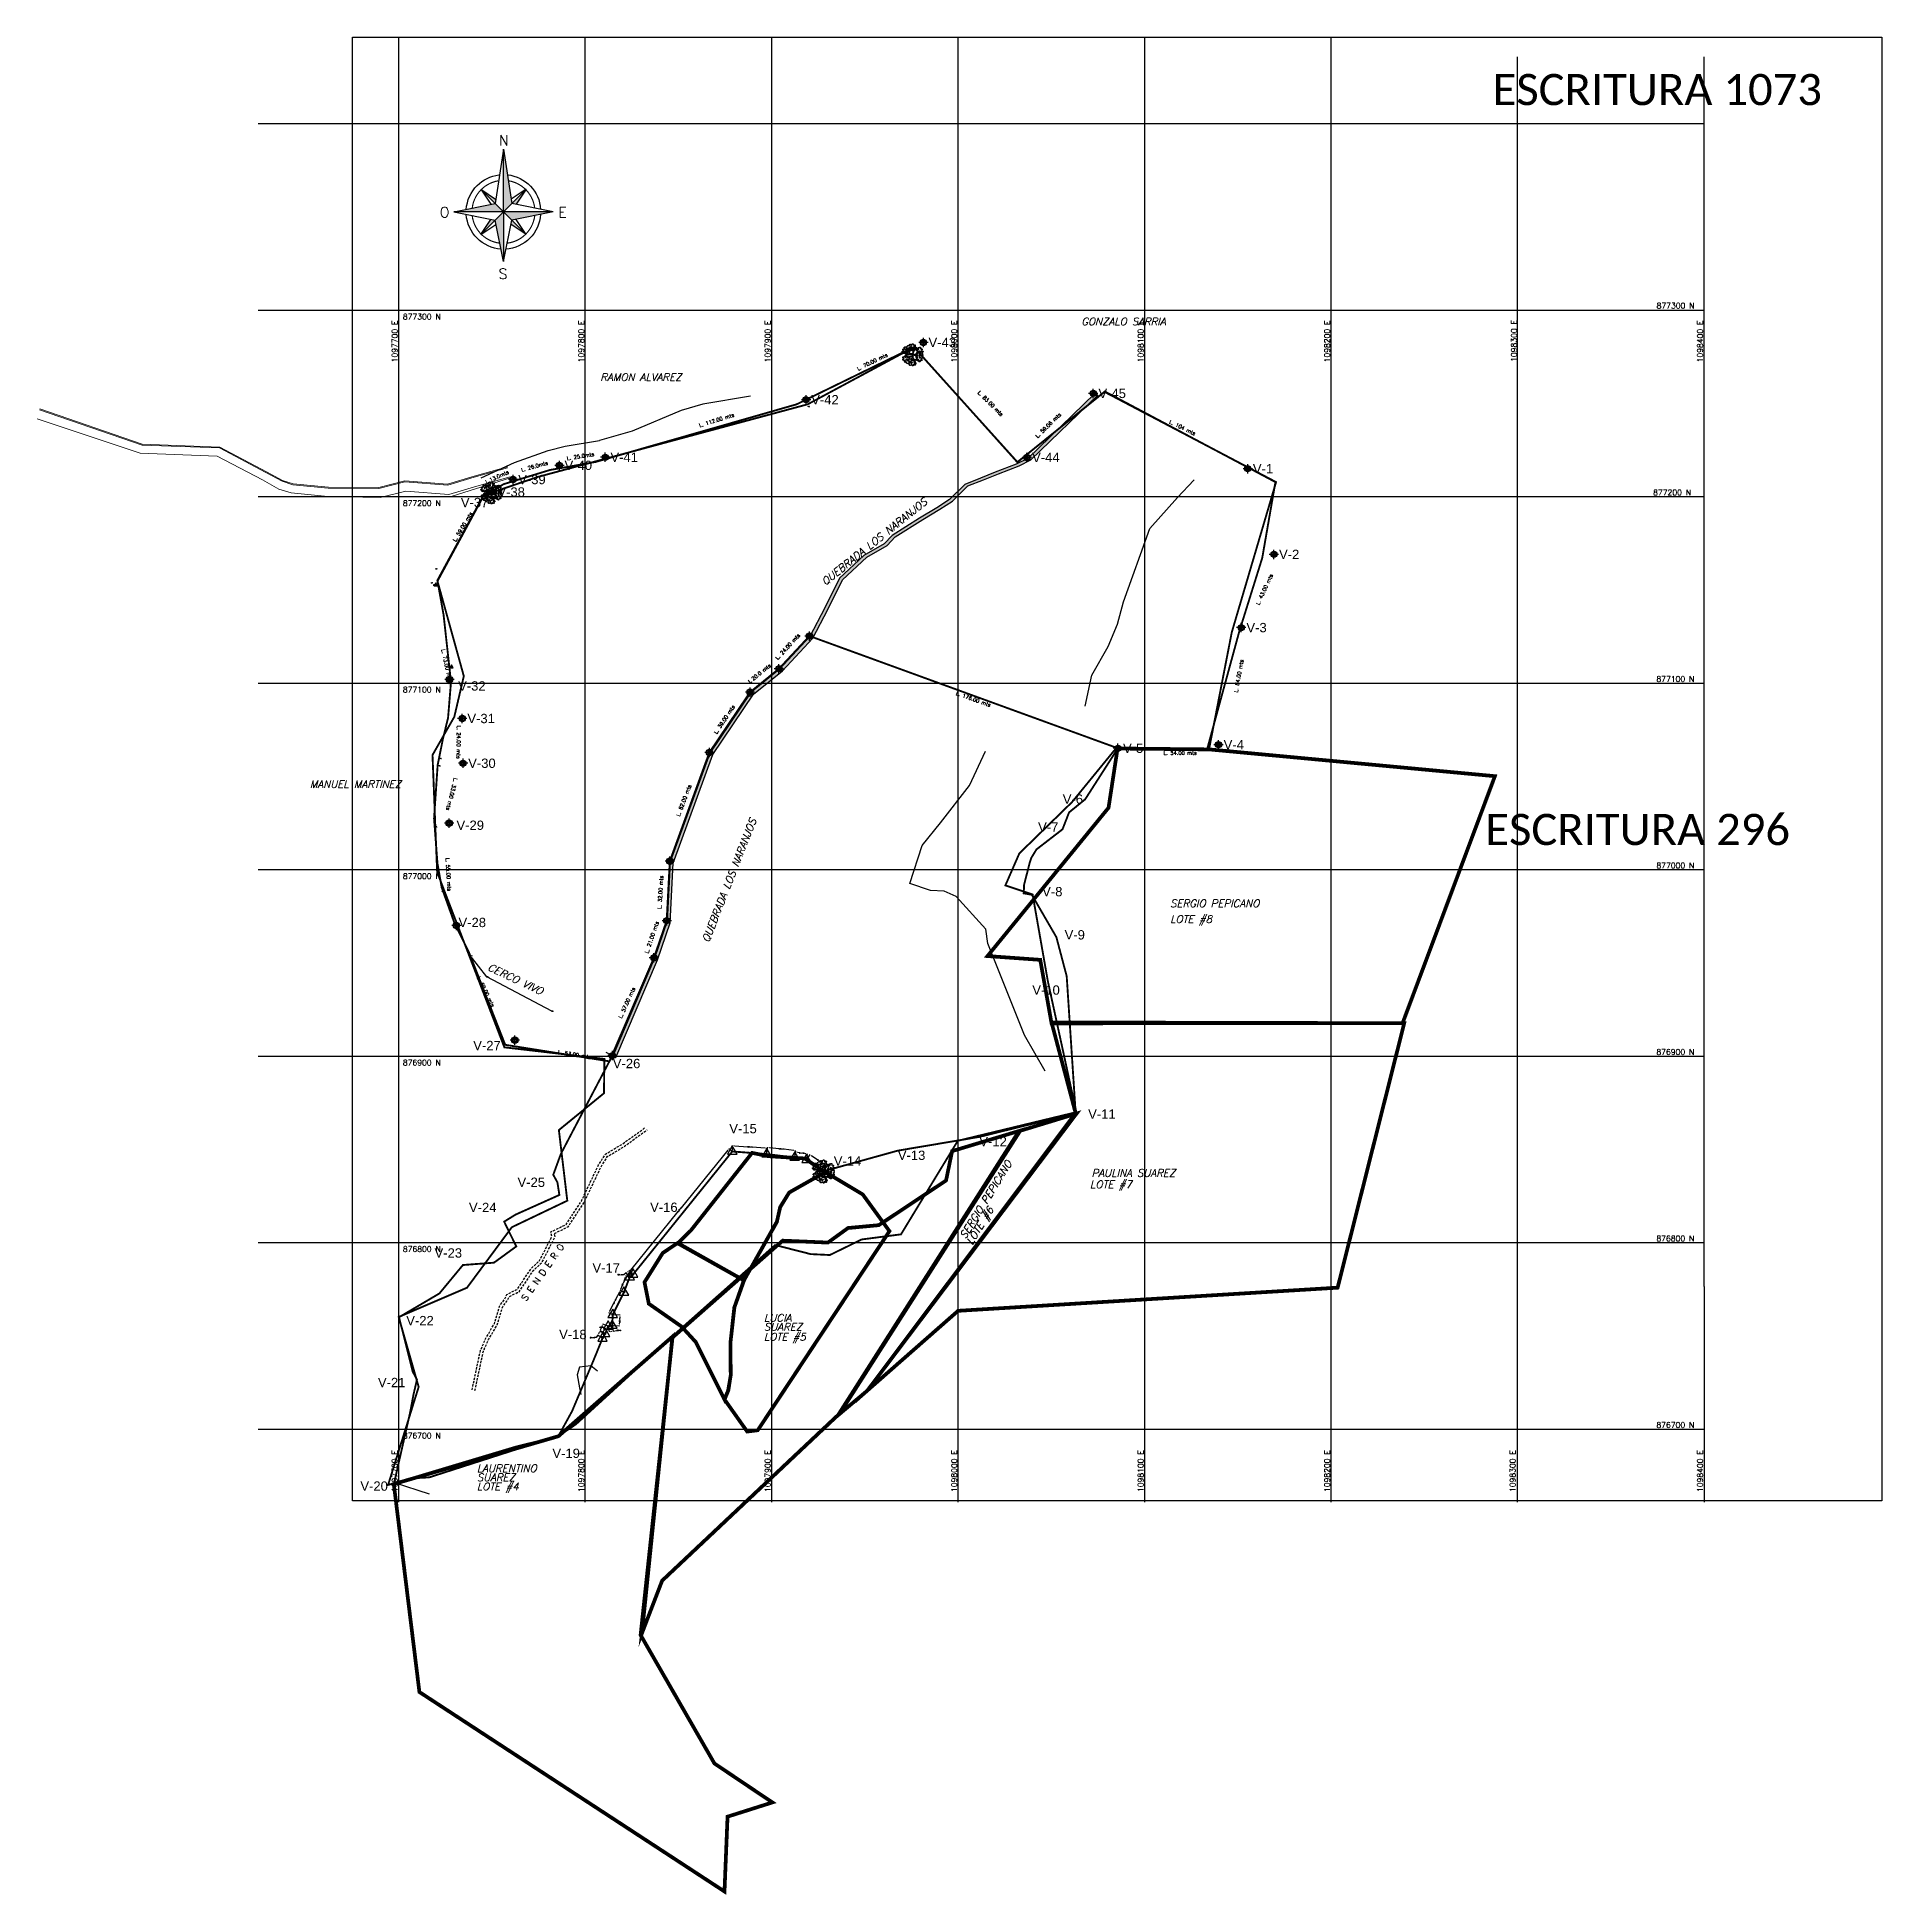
# Model space of a CAD drawing. Header units: metres. Extents: x 1097506 to 1098717, y 876450 to 877447.
# Drawn here: x 1097506 to 1098495, y 876450 to 877446 of the extents above; entities that cross this region are included whole.
import ezdxf
from ezdxf.enums import TextEntityAlignment as Align

# ---------------------------------------------------------------- set-up
doc = ezdxf.new("R2010")
doc.units = ezdxf.units.M
doc.linetypes.add('AL_ZC01-ZC06_SALON SOCIAL_2014-09-09_V-0$0$HIDDEN', pattern=[0.375, 0.25, -0.125])
doc.linetypes.add('DASHED2', pattern=[0.375, 0.25, -0.125])
for name, color, linetype in [('Arbol', 3, 'Continuous'), ('ARBORIZACION', 74, 'Continuous'), ('area', 6, 'Continuous'), ('CALLEJON CARRETEABLE', 7, 'AL_ZC01-ZC06_SALON SOCIAL_2014-09-09_V-0$0$HIDDEN'), ('CERCA PUAS', 64, 'CERCO_LINE'), ('Cerco', 3, 'Continuous'), ('COORD_LIN', 8, 'Continuous'), ('COORD_TXT', 8, 'Continuous'), ('DELTA', 2, 'Continuous'), ('LoteJimmy', 7, 'Continuous'), ('LoteNacho', 7, 'Continuous'), ('LotePedro', 7, 'Continuous'), ('Mojon 1', 30, 'Continuous'), ('Norte', 7, 'Continuous'), ('Puntos', 7, 'Continuous'), ('RECTIFIED_1073', 7, 'Continuous'), ('RECTIFIED_296', 7, 'Continuous'), ('RIO-QUEBRADA', 5, 'Continuous'), ('TALLO', 36, 'Continuous'), ('Texto', 7, 'Continuous')]:
    doc.layers.add(name, color=color, linetype=linetype)
for name, color, linetype, lineweight in [('Borde Via', 5, 'Continuous', 15), ('CER', 1, 'CER_LINE', 0), ('ne_grid', 8, 'Continuous', 9)]:
    doc.layers.add(name, color=color, linetype=linetype, lineweight=lineweight)
doc.styles.add('COMPLEX', font='complex_.ttf')
doc.styles.add('Italic', font='italic.shx', dxfattribs={"height": 1, "bigfont": '@extfont2.shx'})
doc.styles.add('Legend', font='calibri.ttf')
doc.styles.get("Standard").update_dxf_attribs({"font": 'simplex.shx', "width": 0.6})
doc.styles.add('TEXTO-S', font='arial.ttf')
doc.styles.add('Textos 1', font='simplex.shx', dxfattribs={"height": 2})
doc.linetypes.add('CER_LINE', pattern='A,0.5,-0.3,["X",Standard,S=0.1,R=0,X=-0.1,Y=-0.05],-0.25', length=1.05)
doc.linetypes.add('CERCO_LINE', pattern='A,0.5,-0.2,[" X ",Standard,S=0.1,R=0,X=-0.1,Y=-0.05],-0.25', length=0.95)
doc.linetypes.add('ZIGZAG', pattern='A,0.00254,-5.08,[131,ltypeshp.shx,S=5.08,R=0,X=-5.08,Y=0],-10.16,[131,ltypeshp.shx,S=5.08,R=180,X=5.08,Y=0],-5.08', length=20.32254)
doc.dimstyles.get("Standard").update_dxf_attribs({"dimtxt": 10, "dimasz": 5, "dimexe": 0.18, "dimexo": 0.0625, "dimgap": 0.09, "dimtad": 0, "dimtih": 1, "dimtoh": 1, "dimdec": 4, "dimzin": 0, "dimdsep": 46, "dimtxsty": 'Standard', "dimcen": 5, "dimadec": 0, "dimazin": 0, "dimtfac": 1, "dimtdec": 4, "dimtofl": 0, "dimtmove": 0, "dimatfit": 3, "dimfxl": 1, "dimtolj": 1, "dimtzin": 0, "dimarcsym": 0})

# ---------------------------------------------------------------- blocks, each defined once
blk = doc.blocks.new('Norte')
at = {"layer": 'Norte'}
h = blk.add_hatch(color=8, dxfattribs=at)
h.paths.add_polyline_path([(0, 0), (7.4, 7.4), (0, 55.1)])
h.paths.add_polyline_path([(0, 0), (7.4, -7.4), (43.6, 0)])
h.paths.add_polyline_path([(0, -43.6), (0, 0), (-7.4, -7.4)])
h.paths.add_polyline_path([(0, 0), (-7.4, 7.4), (-43.6, 0)])
h.paths.add_polyline_path([(19.7, 19.5, 0.000883), (19.6, 19.6), (7.4, 7.4), (11.2, 6.7)])
h.paths.add_polyline_path([(19.5, -19.7, 0.000883), (19.6, -19.6), (7.4, -7.4), (6.7, -11.2)])
h.paths.add_polyline_path([(-7.4, -7.4), (-11.2, -6.7), (-19.7, -19.5, 0.000883), (-19.6, -19.6)])
h.paths.add_polyline_path([(-7.4, 7.4), (-6.8, 11.3), (-19.5, 19.7, 0.000883), (-19.6, 19.6)])
at = {"layer": 'Norte', "color": 8}
for p, q in [((0, 55.1), (-7.4, 7.4)), ((0, 55.1), (7.4, 7.4)), ((0, 0), (0, 55.1)), ((-19.9, 19.9), (-11.2, 6.7)), ((-19.9, 19.9), (-6.9, 11.3)), ((-19.6, 19.6), (19.9, -19.9)), ((19.6, 19.6), (-19.6, -19.6)), ((19.9, 19.9), (6.9, 11.3)), ((19.9, 19.9), (11.2, 6.7)), ((-43.6, 0), (-7.4, 7.4)), ((43.6, 0), (-43.6, 0)), ((0, 0), (0, -43.6)), ((43.6, 0), (7.4, 7.4)), ((43.6, 0), (7.4, -7.4)), ((-43.6, 0), (-7.4, -7.4)), ((-19.9, -19.9), (-11.2, -6.7)), ((-19.9, -19.9), (-6.7, -11.2)), ((0, -43.6), (-7.4, -7.4)), ((0, -43.6), (7.4, -7.4)), ((19.9, -19.9), (6.7, -11.2)), ((19.9, -19.9), (11.2, -6.7))]:
    blk.add_line(p, q, dxfattribs=at)
for points in [[(-32.7, 2.2, -0.181179), (-23.2, 23.2, -0.167194), (-4, 32.5, -0.167194)], [(3.5, 32.6, -0.363566), (32.7, 2.2)], [(-2.2, -32.7, -0.181179), (-23.2, -23.2, -0.181179), (-32.7, -2.2)], [(32.7, -2.2, -0.181179), (23.2, -23.2, -0.181179), (2.2, -32.7, -0.181179)]]:
    blk.add_lwpolyline(points, format="xyb", dxfattribs=at)
at = {"layer": 'Norte', "color": 8, "const_width": 1.01}
for points in [[(-27.5, 3.3, -0.168057), (-19.6, 19.6, -0.15479), (-4.7, 27.3, -0.15479)], [(4.3, 27.4, -0.335497), (27.5, 3.3)], [(-3.3, -27.5, -0.168057), (-19.6, -19.6, -0.168057), (-27.5, -3.3)], [(27.5, -3.3, -0.168057), (19.6, -19.6, -0.168057), (3.3, -27.5, -0.168057)]]:
    blk.add_lwpolyline(points, format="xyb", dxfattribs=at)
at = {"layer": 'Norte', "color": 8, "style": 'COMPLEX'}
for s, p in [('N', (0.3, 58.5)), ('O', (-51.8, -4.9)), ('E', (51.9, -4.9)), ('S', (-0.4, -59))]:
    blk.add_text(s, height=9.07, dxfattribs=at).set_placement(p, align=Align.CENTER)
blk = doc.blocks.new('ARB')
at = {"layer": 'ARBORIZACION'}
for points in [[(-1.06, 0.47, -0.018621), (-1.06, 0.46, -0.138655), (-1.08, 0.4, -0.42513), (-1.15, 0.39, 0.493286), (-1.21, 0.37, 0.446728), (-1.18, 0.31, -0.42527), (-1.15, 0.26, -0.283888), (-1.22, 0.19, -0.330498), (-1.31, 0.23, -0.00684), (-1.33, 0.27, -0.006737), (-1.35, 0.31, -0.010304), (-1.38, 0.38, 0.008997), (-1.41, 0.45, 1.810154), (-1.47, 0.35, -0.595659), (-1.42, 0.25, -0.197962), (-1.49, 0.21, -0.260129), (-1.54, 0.23, -0.30099), (-1.55, 0.27, 0.338536), (-1.56, 0.31, 0.741946), (-1.61, 0.28, -0.642474), (-1.66, 0.23, -0.174612), (-1.69, 0.26, -0.110443), (-1.7, 0.32, -0.420671), (-1.65, 0.37, 0.623929), (-1.62, 0.42, 0.185737), (-1.66, 0.45), (-1.7, 0.44), (-1.73, 0.43, -0.066827), (-1.76, 0.42, -0.241478), (-1.85, 0.45, -0.127564), (-1.88, 0.5, -0.15519), (-1.89, 0.56, -0.116324), (-1.86, 0.61, -0.088142), (-1.79, 0.66, -0.198863), (-1.72, 0.66, 0.247879), (-1.67, 0.67, 0.248494), (-1.64, 0.74, 0.205018), (-1.68, 0.81, 0.185014), (-1.71, 0.82, -0.194133), (-1.75, 0.84, -0.195862), (-1.78, 0.89, -0.145313), (-1.76, 0.98, -0.126124), (-1.71, 1.02, -0.138655), (-1.66, 1.04, -0.42513), (-1.61, 0.99, 0.493286), (-1.56, 0.94, 0.446728), (-1.53, 1, -0.289779), (-1.51, 1.05), (-1.49, 1.08), (-1.45, 1.11), (-1.42, 1.14), (-1.44, 1.19, -0.090767), (-1.47, 1.21, -0.241478), (-1.5, 1.3, -0.127564), (-1.47, 1.36, -0.15519), (-1.42, 1.39, -0.116324), (-1.36, 1.4, -0.088142), (-1.29, 1.37, -0.198863), (-1.25, 1.31, 0.247879), (-1.21, 1.27, 0.248494), (-1.14, 1.28, 0.205018), (-1.1, 1.35, 0.185014), (-1.11, 1.39, -0.194133), (-1.11, 1.42, -0.195862), (-1.08, 1.48, -0.145313), (-1, 1.51, -0.073016), (-0.96, 1.5), (-0.93, 1.51), (-0.91, 1.55), (-0.9, 1.59, -0.041085), (-0.89, 1.61, -0.15519), (-0.86, 1.65, -0.116324), (-0.8, 1.67, -0.088142), (-0.72, 1.66, -0.198863), (-0.66, 1.62, 0.247879), (-0.62, 1.59, 0.248494), (-0.55, 1.62, 0.205018), (-0.53, 1.7, 0.185014), (-0.55, 1.73, -0.194133), (-0.56, 1.77, -0.195862), (-0.55, 1.83, -0.145313), (-0.48, 1.87, -0.126124), (-0.41, 1.88, -0.138655), (-0.36, 1.85, -0.42513), (-0.36, 1.78, 0.493286), (-0.35, 1.71, 0.446728), (-0.29, 1.74, -0.289779), (-0.25, 1.76), (-0.21, 1.77), (-0.16, 1.77), (-0.11, 1.77), (-0.1, 1.82, -0.090767), (-0.11, 1.86, -0.241478), (-0.07, 1.94, -0.127564), (0, 1.97, -0.15519), (0.05, 1.96, -0.116324), (0.1, 1.92, -0.088142), (0.13, 1.85, -0.198863), (0.13, 1.78, 0.247879), (0.13, 1.72, 0.248494), (0.18, 1.68, 0.205018), (0.26, 1.71, 0.185014), (0.28, 1.74, -0.194133), (0.3, 1.77, -0.195862), (0.36, 1.79, -0.145313), (0.44, 1.76, -0.126124), (0.48, 1.7, -0.138655), (0.48, 1.65, -0.42513), (0.42, 1.61, 0.493286), (0.37, 1.56, 0.446728), (0.42, 1.52, -0.42527), (0.47, 1.48, -0.283888), (0.43, 1.39, -0.330498), (0.34, 1.39, -0.00684), (0.3, 1.42, -0.003368), (0.28, 1.44), (0.26, 1.44), (0.23, 1.43), (0.2, 1.4), (0.18, 1.36), (0.19, 1.31, -0.018621), (0.2, 1.3, -0.138655), (0.23, 1.25, -0.42513), (0.19, 1.19, 0.493286), (0.16, 1.13, 0.446728), (0.22, 1.11, -0.42527), (0.28, 1.09, -0.283888), (0.28, 0.99, -0.330498), (0.19, 0.96, -0.00684), (0.15, 0.97, -0.006737), (0.11, 0.99, -0.010304), (0.03, 1.01, 0.008997), (-0.04, 1.04, 1.810154), (-0.01, 0.93, -0.595659), (0.09, 0.9, -0.197962), (0.08, 0.82, -0.260129), (0.03, 0.79, -0.30099), (-0.01, 0.82, 0.338536), (-0.04, 0.84, 0.741946), (-0.05, 0.78, -0.642474), (-0.06, 0.71, -0.174612), (-0.09, 0.71, -0.110443), (-0.15, 0.74, -0.420671), (-0.15, 0.82, 0.623929), (-0.17, 0.87, 0.207294), (-0.22, 0.86, -0.105912), (-0.26, 0.83), (-0.33, 0.83), (-0.39, 0.89), (-0.44, 0.81, -0.018621), (-0.44, 0.81, -0.138655), (-0.44, 0.75, -0.42513), (-0.5, 0.71, 0.493286), (-0.56, 0.67, 0.446728), (-0.51, 0.63, -0.42527), (-0.46, 0.59, -0.283888), (-0.51, 0.49, -0.330498), (-0.6, 0.51, -0.00684), (-0.64, 0.54, -0.006737), (-0.67, 0.57, -0.010304), (-0.72, 0.63, 0.008997), (-0.77, 0.68, 1.810154), (-0.8, 0.57, -0.595659), (-0.72, 0.5, -0.197962), (-0.77, 0.44, -0.260129), (-0.83, 0.44, -0.30099), (-0.85, 0.47, 0.338536), (-0.87, 0.51, 0.741946), (-0.9, 0.46, -0.642474), (-0.94, 0.4, -0.174612), (-0.97, 0.42, -0.110443), (-1, 0.47, -0.103456), (-1.01, 0.49, 0.623929)], [(-1.18, 0.66, -0.018621), (-1.19, 0.67, -0.138655), (-1.22, 0.72, -0.42513), (-1.18, 0.78, 0.493286), (-1.15, 0.84, 0.446728), (-1.21, 0.86, -0.42527), (-1.27, 0.87, -0.283888), (-1.27, 0.98, -0.330498), (-1.18, 1.01, -0.00684), (-1.14, 1, -0.006737), (-1.09, 0.98, -0.010304), (-1.02, 0.95, 0.008997), (-0.95, 0.92, 1.810154), (-0.97, 1.04, -0.595659), (-1.08, 1.07, -0.197962), (-1.06, 1.15, -0.260129), (-1.01, 1.17, -0.30099), (-0.98, 1.15, 0.338536), (-0.94, 1.13, 0.741946), (-0.93, 1.19, -0.642474), (-0.93, 1.25, -0.174612), (-0.89, 1.25, -0.110443), (-0.84, 1.22, -0.420671), (-0.84, 1.15, 0.623929), (-0.82, 1.09, 0.207294), (-0.77, 1.11, -0.105912), (-0.73, 1.13, 0.105912), (-0.68, 1.15, -0.207294), (-0.63, 1.16, -0.623929), (-0.61, 1.11, 0.420671), (-0.61, 1.03, 0.110443), (-0.56, 1, 0.174612), (-0.52, 1, 0.642474), (-0.52, 1.07, -0.741946), (-0.51, 1.13, -0.338536), (-0.47, 1.11, 0.30099), (-0.44, 1.09, 0.260129), (-0.39, 1.11, 0.197962), (-0.37, 1.19, 0.595659), (-0.48, 1.22, -1.810154), (-0.5, 1.33, -0.008997), (-0.43, 1.31, 0.010304), (-0.36, 1.28, 0.006737), (-0.32, 1.26, 0.00684), (-0.27, 1.25, 0.330498), (-0.19, 1.28, 0.283888), (-0.18, 1.39, 0.42527), (-0.25, 1.4, -0.446728), (-0.31, 1.42, -0.493286), (-0.28, 1.48, 0.42513), (-0.24, 1.54, 0.138655), (-0.27, 1.59, 0.018621), (-0.27, 1.6)], [(0.9, 0.67, -0.018621), (0.89, 0.68, -0.138655), (0.85, 0.72, -0.42513), (0.87, 0.79, 0.493286), (0.89, 0.85, 0.446728), (0.82, 0.85, -0.42527), (0.76, 0.85, -0.283888), (0.73, 0.96, -0.330498), (0.81, 1.01, -0.00684), (0.86, 1.01, -0.006737), (0.9, 1, -0.010304), (0.98, 0.99, 0.008997), (1.05, 0.98, 1.810154), (1, 1.09, -0.595659), (0.89, 1.09, -0.197962), (0.89, 1.17, -0.260129), (0.93, 1.21, -0.30099), (0.97, 1.19, 0.338536), (1.01, 1.18, 0.741946), (1.01, 1.24, -0.642474), (0.99, 1.31, -0.174612), (1.03, 1.32, -0.110443), (1.09, 1.3, -0.420671), (1.11, 1.23, 0.623929), (1.14, 1.18, 0.185737), (1.18, 1.2), (1.2, 1.24), (1.2, 1.27, -0.066827), (1.21, 1.3, -0.241478), (1.27, 1.37, -0.127564), (1.34, 1.37, -0.15519), (1.39, 1.34, -0.116324), (1.42, 1.29, -0.088142), (1.43, 1.21, -0.198863), (1.4, 1.15, 0.247879), (1.38, 1.1, 0.248494), (1.42, 1.04, 0.205018), (1.51, 1.04, 0.185014), (1.53, 1.06, -0.194133), (1.56, 1.08, -0.195862), (1.62, 1.08, -0.145313), (1.69, 1.02, -0.126124), (1.7, 0.96, -0.138655), (1.69, 0.9, -0.42513), (1.62, 0.89, 0.493286), (1.56, 0.86, 0.446728), (1.59, 0.81, -0.289779), (1.63, 0.78), (1.64, 0.74), (1.65, 0.69), (1.66, 0.64), (1.71, 0.64, -0.090767), (1.75, 0.65, -0.241478), (1.84, 0.63, -0.127564), (1.88, 0.58, -0.15519), (1.88, 0.52, -0.116324), (1.85, 0.47, -0.088142), (1.79, 0.42, -0.198863), (1.72, 0.41, 0.247879), (1.67, 0.4, 0.248494), (1.64, 0.33, 0.205018), (1.68, 0.26, 0.185014), (1.72, 0.25, -0.194133), (1.75, 0.24, -0.195862), (1.78, 0.18, -0.145313), (1.77, 0.1, -0.073016), (1.74, 0.07), (1.74, 0.04), (1.76, 0), (1.79, -0.03, -0.041085), (1.8, -0.04, -0.15519), (1.82, -0.1, -0.116324), (1.81, -0.16, -0.088142), (1.76, -0.22, -0.198863), (1.7, -0.25, 0.247879), (1.65, -0.27, 0.248494), (1.64, -0.34, 0.205018), (1.7, -0.4, 0.185014), (1.74, -0.4, -0.194133), (1.77, -0.41, -0.195862), (1.82, -0.45, -0.145313), (1.82, -0.54, -0.126124), (1.8, -0.59, -0.138655), (1.75, -0.62, -0.42513), (1.68, -0.59, 0.493286), (1.62, -0.57, 0.446728), (1.61, -0.63, -0.289779), (1.61, -0.68), (1.6, -0.71), (1.58, -0.76), (1.55, -0.8), (1.58, -0.84, -0.090767), (1.62, -0.85, -0.241478), (1.68, -0.93, -0.127564), (1.67, -0.99, -0.15519), (1.63, -1.04, -0.116324), (1.58, -1.06, -0.088142), (1.5, -1.05, -0.198863), (1.44, -1.01, 0.247879), (1.39, -0.98, 0.248494), (1.33, -1.01, 0.205018), (1.31, -1.1, 0.185014), (1.33, -1.13, -0.194133), (1.35, -1.16, -0.195862), (1.33, -1.22, -0.145313), (1.26, -1.27, -0.126124), (1.2, -1.28, -0.138655), (1.15, -1.25, -0.42513), (1.14, -1.18, 0.493286), (1.13, -1.11, 0.446728), (1.07, -1.14, -0.42527), (1.01, -1.16, -0.283888), (0.95, -1.08, -0.330498), (1, -1, -0.00684), (1.04, -0.98, -0.003368), (1.07, -0.98), (1.08, -0.96), (1.09, -0.93), (1.07, -0.88), (1.05, -0.85), (1, -0.83, -0.018621), (0.99, -0.84, -0.138655), (0.93, -0.83, -0.42513), (0.9, -0.77, 0.493286), (0.86, -0.71, 0.446728), (0.81, -0.76, -0.42527), (0.77, -0.81, -0.283888), (0.68, -0.75, -0.330498), (0.69, -0.66, -0.00684), (0.73, -0.63, -0.006737), (0.76, -0.6, -0.010304), (0.82, -0.55, 0.008997), (0.88, -0.5, 1.810154), (0.77, -0.47, -0.595659), (0.69, -0.54, -0.197962), (0.63, -0.49, -0.260129), (0.64, -0.43, -0.30099), (0.67, -0.41, 0.338536), (0.71, -0.4, 0.741946), (0.66, -0.36, -0.642474), (0.61, -0.32, -0.174612), (0.62, -0.29, -0.110443), (0.68, -0.26, -0.420671), (0.74, -0.29, 0.623929), (0.8, -0.3, 0.207294), (0.81, -0.25, -0.105912), (0.81, -0.21), (0.84, -0.15), (0.93, -0.12), (0.89, -0.04, -0.018621), (0.88, -0.03, -0.138655), (0.83, -0.01, -0.42513), (0.83, 0.07, 0.493286), (0.82, 0.13, 0.446728), (0.76, 0.11, -0.42527), (0.7, 0.09, -0.283888), (0.65, 0.18, -0.330498), (0.7, 0.26, -0.00684), (0.75, 0.27, -0.006737), (0.79, 0.28, -0.010304), (0.87, 0.3, 0.008997), (0.94, 0.31, 1.810154), (0.86, 0.39, -0.595659), (0.75, 0.36, -0.197962), (0.72, 0.43, -0.260129), (0.75, 0.48, -0.30099), (0.8, 0.48, 0.338536), (0.83, 0.48, 0.741946), (0.81, 0.54, -0.642474), (0.78, 0.6, -0.174612), (0.81, 0.62, -0.110443), (0.87, 0.62, -0.103456), (0.89, 0.61, 0.623929)], [(1.13, 0.68, -0.018621), (1.14, 0.68, -0.138655), (1.2, 0.68, -0.42513), (1.23, 0.62, 0.493286), (1.26, 0.56, 0.446728), (1.31, 0.6, -0.42527), (1.36, 0.65, -0.283888), (1.44, 0.59, -0.330498), (1.43, 0.5, -0.00684), (1.39, 0.47, -0.006737), (1.36, 0.44, -0.010304), (1.3, 0.4, 0.008997), (1.24, 0.35, 1.810154), (1.35, 0.31, -0.595659), (1.43, 0.39, -0.197962), (1.49, 0.34, -0.260129), (1.48, 0.28, -0.30099), (1.44, 0.26, 0.338536), (1.41, 0.24, 0.741946), (1.46, 0.2, -0.642474), (1.51, 0.16, -0.174612), (1.49, 0.13, -0.110443), (1.44, 0.1, -0.420671), (1.37, 0.14, 0.623929), (1.32, 0.15, 0.207294), (1.3, 0.1, -0.105912), (1.3, 0.05, 0.105912), (1.3, 0.01, -0.207294), (1.29, -0.05, -0.623929), (1.23, -0.04, 0.420671), (1.16, 0, 0.110443), (1.11, -0.03, 0.174612), (1.09, -0.06, 0.642474), (1.15, -0.1, -0.741946), (1.2, -0.14, -0.338536), (1.16, -0.16, 0.30099), (1.12, -0.18, 0.260129), (1.12, -0.23, 0.197962), (1.18, -0.28, 0.595659), (1.26, -0.21, -1.810154), (1.37, -0.24, -0.008997), (1.31, -0.29, 0.010304), (1.25, -0.34, 0.006737), (1.22, -0.37, 0.00684), (1.18, -0.4, 0.330498), (1.17, -0.49, 0.283888), (1.25, -0.55, 0.42527), (1.3, -0.5, -0.446728), (1.35, -0.46, -0.493286), (1.38, -0.51, 0.42513), (1.42, -0.58, 0.138655), (1.47, -0.58, 0.018621), (1.48, -0.58)], [(0.09, -1.12, -0.018621), (0.1, -1.12, -0.138655), (0.16, -1.11, -0.42513), (0.21, -1.16, 0.493286), (0.26, -1.21, 0.446728), (0.29, -1.15, -0.42527), (0.32, -1.1, -0.283888), (0.42, -1.13, -0.330498), (0.43, -1.22, -0.00684), (0.4, -1.26, -0.006737), (0.38, -1.3, -0.010304), (0.33, -1.36, 0.008997), (0.29, -1.42, 1.810154), (0.4, -1.42, -0.595659), (0.46, -1.33, -0.197962), (0.53, -1.37, -0.260129), (0.54, -1.42, -0.30099), (0.51, -1.45, 0.338536), (0.48, -1.48, 0.741946), (0.54, -1.51, -0.642474), (0.6, -1.53, -0.174612), (0.59, -1.56, -0.110443), (0.55, -1.6, -0.420671), (0.47, -1.58, 0.623929), (0.41, -1.59, 0.185737), (0.41, -1.64), (0.44, -1.67), (0.46, -1.69, -0.066827), (0.48, -1.71, -0.241478), (0.51, -1.8, -0.127564), (0.48, -1.86, -0.15519), (0.43, -1.88, -0.116324), (0.37, -1.89, -0.088142), (0.3, -1.85, -0.198863), (0.26, -1.8, 0.247879), (0.22, -1.76, 0.248494), (0.15, -1.76, 0.205018), (0.11, -1.83, 0.185014), (0.11, -1.87, -0.194133), (0.12, -1.91, -0.195862), (0.08, -1.96, -0.145313), (0, -1.98, -0.126124), (-0.06, -1.97, -0.138655), (-0.1, -1.93, -0.42513), (-0.08, -1.86, 0.493286), (-0.07, -1.79, 0.446728), (-0.13, -1.79, -0.289779), (-0.18, -1.81), (-0.22, -1.8), (-0.27, -1.79), (-0.31, -1.77), (-0.34, -1.81, -0.090767), (-0.35, -1.85, -0.241478), (-0.41, -1.92, -0.127564), (-0.48, -1.93, -0.15519), (-0.52, -1.9, -0.116324), (-0.56, -1.85, -0.088142), (-0.57, -1.77, -0.198863), (-0.54, -1.71, 0.247879), (-0.53, -1.66, 0.248494), (-0.57, -1.6, 0.205018), (-0.65, -1.6, 0.185014), (-0.68, -1.63, -0.194133), (-0.71, -1.65, -0.195862), (-0.77, -1.65, -0.145313), (-0.83, -1.59, -0.073016), (-0.85, -1.56), (-0.88, -1.54), (-0.92, -1.54), (-0.96, -1.55, -0.041085), (-0.98, -1.55, -0.15519), (-1.03, -1.54, -0.116324), (-1.08, -1.5, -0.088142), (-1.11, -1.43, -0.198863), (-1.1, -1.36, 0.247879), (-1.1, -1.3, 0.248494), (-1.16, -1.26, 0.205018), (-1.24, -1.28, 0.185014), (-1.26, -1.32, -0.194133), (-1.28, -1.35, -0.195862), (-1.34, -1.36, -0.145313), (-1.41, -1.32, -0.126124), (-1.45, -1.27, -0.138655), (-1.45, -1.21, -0.42513), (-1.39, -1.18, 0.493286), (-1.34, -1.13, 0.446728), (-1.39, -1.09, -0.289779), (-1.43, -1.07), (-1.45, -1.04), (-1.48, -1), (-1.5, -0.95), (-1.55, -0.97, -0.090767), (-1.58, -0.99, -0.241478), (-1.68, -1, -0.127564), (-1.73, -0.96, -0.15519), (-1.75, -0.91, -0.116324), (-1.74, -0.85, -0.088142), (-1.7, -0.78, -0.198863), (-1.63, -0.75, 0.247879), (-1.59, -0.73, 0.248494), (-1.58, -0.66, 0.205018), (-1.64, -0.6, 0.185014), (-1.68, -0.6, -0.194133), (-1.71, -0.6, -0.195862), (-1.76, -0.55, -0.145313), (-1.77, -0.47, -0.126124), (-1.74, -0.41, -0.138655), (-1.7, -0.38, -0.42513), (-1.63, -0.41, 0.493286), (-1.57, -0.43, 0.446728), (-1.56, -0.37, -0.42527), (-1.55, -0.31, -0.283888), (-1.45, -0.3, -0.330498), (-1.4, -0.38, -0.00684), (-1.41, -0.42, -0.003368), (-1.42, -0.45), (-1.41, -0.46), (-1.38, -0.49), (-1.34, -0.5), (-1.3, -0.5), (-1.26, -0.46, -0.018621), (-1.25, -0.45, -0.138655), (-1.22, -0.4, -0.42513), (-1.15, -0.4, 0.493286), (-1.09, -0.4, 0.446728), (-1.1, -0.34, -0.42527), (-1.12, -0.27, -0.283888), (-1.03, -0.23, -0.330498), (-0.96, -0.28, -0.00684), (-0.95, -0.33, -0.006737), (-0.94, -0.38, -0.010304), (-0.92, -0.45, 0.008997), (-0.91, -0.52, 1.810154), (-0.83, -0.45, -0.595659), (-0.85, -0.34, -0.197962), (-0.78, -0.31, -0.260129), (-0.73, -0.35, -0.30099), (-0.73, -0.39, 0.338536), (-0.74, -0.43, 0.741946), (-0.68, -0.41, -0.642474), (-0.62, -0.38, -0.174612), (-0.6, -0.41, -0.110443), (-0.6, -0.47, -0.420671), (-0.66, -0.51, 0.623929), (-0.7, -0.55, 0.207294), (-0.66, -0.59, -0.105912), (-0.62, -0.62), (-0.59, -0.67), (-0.61, -0.75), (-0.51, -0.76, -0.018621), (-0.51, -0.76, -0.138655), (-0.46, -0.73, -0.42513), (-0.4, -0.76, 0.493286), (-0.33, -0.79, 0.446728), (-0.32, -0.73, -0.42527), (-0.31, -0.66, -0.283888), (-0.2, -0.66, -0.330498), (-0.17, -0.75, -0.00684), (-0.18, -0.79, -0.006737), (-0.19, -0.84, -0.010304), (-0.21, -0.91, 0.008997), (-0.24, -0.98, 1.810154), (-0.13, -0.95, -0.595659), (-0.1, -0.84, -0.197962), (-0.02, -0.86, -0.260129), (0.01, -0.91, -0.30099), (-0.02, -0.94, 0.338536), (-0.04, -0.98, 0.741946), (0.03, -0.99, -0.642474), (0.09, -0.99, -0.174612), (0.09, -1.02, -0.110443), (0.07, -1.08, -0.103456), (0.05, -1.09, 0.623929)], [(-0.01, -1.33, -0.018621), (-0.01, -1.34, -0.138655), (-0.04, -1.39, -0.42513), (-0.12, -1.38, 0.493286), (-0.18, -1.39, 0.446728), (-0.17, -1.45, -0.42527), (-0.15, -1.51, -0.283888), (-0.24, -1.56, -0.330498), (-0.31, -1.5, -0.00684), (-0.32, -1.45, -0.006737), (-0.33, -1.41, -0.010304), (-0.34, -1.33, 0.008997), (-0.35, -1.26, 1.810154), (-0.44, -1.34, -0.595659), (-0.42, -1.44, -0.197962), (-0.49, -1.47, -0.260129), (-0.54, -1.43, -0.30099), (-0.54, -1.39, 0.338536), (-0.53, -1.35, 0.741946), (-0.59, -1.37, -0.642474), (-0.65, -1.4, -0.174612), (-0.67, -1.37, -0.110443), (-0.67, -1.31, -0.420671), (-0.61, -1.27, 0.623929), (-0.57, -1.23, 0.207294), (-0.6, -1.19, -0.105912), (-0.64, -1.17, 0.105912), (-0.68, -1.14, -0.207294), (-0.72, -1.1, -0.623929), (-0.68, -1.06, 0.420671), (-0.62, -1.02, 0.110443), (-0.62, -0.96, 0.174612), (-0.64, -0.93, 0.642474), (-0.7, -0.96, -0.741946), (-0.76, -0.98, -0.338536), (-0.76, -0.94, 0.30099), (-0.75, -0.9, 0.260129), (-0.8, -0.86, 0.197962), (-0.87, -0.89, 0.595659), (-0.85, -1, -1.810154), (-0.93, -1.07, -0.008997), (-0.95, -1, 0.010304), (-0.96, -0.93, 0.006737), (-0.97, -0.88, 0.00684), (-0.98, -0.83, 0.330498), (-1.05, -0.78, 0.283888), (-1.14, -0.82, 0.42527), (-1.12, -0.89, -0.446728), (-1.11, -0.95, -0.493286), (-1.17, -0.95, 0.42513), (-1.25, -0.95, 0.138655), (-1.28, -1, 0.018621), (-1.28, -1.01)]]:
    blk.add_lwpolyline(points, format="xyb", dxfattribs=at)
for points in [[(0.89, 0.61), (0.92, 0.62), (0.92, 0.64), (0.9, 0.67)], [(-0.61, -0.75), (-0.61, -0.75)]]:
    blk.add_lwpolyline(points, dxfattribs=at)
at = {"layer": 'TALLO'}
for p, q in [((0.59, 1.37), (0.61, 1.36)), ((0.81, 1.26), (0.84, 1.26)), ((-1.42, -0.19), (-1.41, -0.24)), ((0.47, -1.45), (0.45, -1.46))]:
    blk.add_line(p, q, dxfattribs=at)
for points in [[(-1.15, 0.28), (-1.06, 0.26), (-0.94, 0.21), (-0.81, 0.02), (-0.95, 0.01), (-1.07, -0.01), (-1.19, -0.04), (-1.28, -0.05), (-1.33, -0.08), (-1.42, -0.19)], [(-1.41, -0.24), (-1.29, -0.11), (-1.09, -0.08), (-0.96, -0.09), (-0.76, -0.04), (-0.59, 0.02), (-0.37, 0.04), (-0.29, 0.06), (-0.13, 0.07), (-0.03, -0.06), (-0.04, -0.22), (-0.04, -0.22), (-0.25, -0.32), (-0.4, -0.34), (-0.6, -0.38), (-0.61, -0.39)], [(-0.74, 0.46), (-0.68, 0.43), (-0.59, 0.25), (-0.52, 0.16), (-0.65, 0.1), (-0.8, 0.11), (-0.86, 0.22), (-0.96, 0.28), (-1.12, 0.32), (-1.2, 0.32)], [(-0.64, 0.55), (-0.64, 0.51), (-0.72, 0.52)], [(-0.06, 0.83), (-0.06, 0.82), (0.04, 0.67), (0.06, 0.59), (0.05, 0.49), (0.03, 0.31), (-0.11, 0.21), (-0.27, 0.19), (-0.42, 0.15), (-0.51, 0.24), (-0.57, 0.42), (-0.58, 0.49)], [(-0.12, 1), (-0.07, 0.91), (0.01, 0.82), (0.07, 0.94), (0.09, 0.99)], [(0.84, 1.26), (0.77, 1.1), (0.65, 1), (0.45, 0.9), (0.31, 0.81), (0.13, 0.56), (0.1, 0.27), (0, 0.12), (0.08, 0), (0.4, 0.08), (0.59, 0.14), (0.65, 0.18)], [(0.13, 0.98), (0.11, 0.94), (0.12, 0.74), (0.23, 0.81), (0.32, 0.86), (0.49, 0.94), (0.62, 1.03), (0.58, 1.18), (0.56, 1.27), (0.59, 1.37)], [(0.83, 0), (0.68, -0.02), (0.55, 0), (0.49, -0.03), (0.43, -0.05), (0.54, -0.13), (0.7, -0.15), (0.83, -0.18)], [(0.65, 0.14), (0.57, 0.09), (0.76, 0.05), (0.83, 0.06)], [(0.61, 1.36), (0.58, 1.26), (0.63, 1.15), (0.64, 1.07), (0.69, 1.09), (0.72, 1.14), (0.81, 1.26)], [(0.45, -1.46), (0.42, -1.33), (0.32, -1.03), (0.17, -0.85), (0.04, -0.72), (-0.01, -0.6), (-0.01, -0.49), (-0.01, -0.39), (-0.09, -0.34), (-0.18, -0.39), (-0.34, -0.43), (-0.48, -0.41), (-0.56, -0.47), (-0.66, -0.59), (-0.66, -0.59)], [(0.81, -0.26), (0.78, -0.24), (0.53, -0.22), (0.28, -0.08), (0.2, -0.1), (0.15, -0.18), (0.07, -0.23), (0.03, -0.36), (0.06, -0.44), (0.1, -0.64), (0.27, -0.78), (0.44, -0.86), (0.62, -0.87), (0.84, -0.8), (0.89, -0.78)], [(0.42, -1.09), (0.34, -0.93), (0.22, -0.81), (0.42, -0.92), (0.56, -0.94), (0.69, -0.99), (0.89, -1.04), (0.95, -1.1)], [(0.47, -1.45), (0.46, -1.35), (0.42, -1.09)], [(0.96, -1.04), (0.93, -1.02), (0.9, -0.99), (0.8, -0.98), (0.64, -0.95), (0.61, -0.91), (0.71, -0.87), (0.9, -0.81)]]:
    blk.add_lwpolyline(points, dxfattribs=at)
blk = doc.blocks.new('ARBOL.')
at = {"layer": 'ARBORIZACION'}
for points in [[(-1.05, 0.44, -0.018621), (-1.05, 0.43, -0.138655), (-1.07, 0.38, -0.42513), (-1.14, 0.36, 0.493286), (-1.2, 0.34, 0.446728), (-1.17, 0.29, -0.42527), (-1.14, 0.23, -0.283888), (-1.22, 0.16, -0.330498), (-1.3, 0.2, -0.00684), (-1.32, 0.24, -0.006737), (-1.34, 0.28, -0.010304), (-1.37, 0.35, 0.008997), (-1.4, 0.42, 1.810154), (-1.46, 0.32, -0.595659), (-1.41, 0.23, -0.197962), (-1.48, 0.18, -0.260129), (-1.53, 0.2, -0.30099), (-1.54, 0.25, 0.338536), (-1.55, 0.28, 0.741946), (-1.6, 0.25, -0.642474), (-1.65, 0.21, -0.174612), (-1.68, 0.23, -0.110443), (-1.69, 0.29, -0.420671), (-1.64, 0.34, 0.623929), (-1.61, 0.4, 0.185737), (-1.65, 0.42), (-1.69, 0.41), (-1.72, 0.41, -0.066827), (-1.75, 0.4, -0.241478), (-1.84, 0.42, -0.127564), (-1.88, 0.47, -0.15519), (-1.88, 0.53, -0.116324), (-1.85, 0.58, -0.088142), (-1.78, 0.63, -0.198863), (-1.72, 0.64, 0.247879), (-1.66, 0.65, 0.248494), (-1.63, 0.71, 0.205018), (-1.67, 0.79, 0.185014), (-1.71, 0.8, -0.194133), (-1.74, 0.81, -0.195862), (-1.77, 0.87, -0.145313), (-1.75, 0.95, -0.126124), (-1.7, 1, -0.138655), (-1.65, 1.01, -0.42513), (-1.6, 0.96, 0.493286), (-1.55, 0.92, 0.446728), (-1.52, 0.97, -0.289779), (-1.51, 1.02), (-1.48, 1.05), (-1.45, 1.09), (-1.41, 1.12), (-1.43, 1.16, -0.090767), (-1.46, 1.19, -0.241478), (-1.49, 1.28, -0.127564), (-1.46, 1.34, -0.15519), (-1.42, 1.37, -0.116324), (-1.35, 1.37, -0.088142), (-1.28, 1.34, -0.198863), (-1.24, 1.29, 0.247879), (-1.2, 1.25, 0.248494), (-1.13, 1.26, 0.205018), (-1.09, 1.33, 0.185014), (-1.1, 1.36, -0.194133), (-1.1, 1.4, -0.195862), (-1.07, 1.45, -0.145313), (-0.99, 1.48, -0.073016), (-0.95, 1.48), (-0.92, 1.49), (-0.9, 1.53), (-0.89, 1.56, -0.041085), (-0.88, 1.58, -0.15519), (-0.85, 1.63, -0.116324), (-0.79, 1.64, -0.088142), (-0.71, 1.64, -0.198863), (-0.66, 1.6, 0.247879), (-0.61, 1.57, 0.248494), (-0.54, 1.59, 0.205018), (-0.52, 1.68, 0.185014), (-0.54, 1.71, -0.194133), (-0.56, 1.74, -0.195862), (-0.54, 1.8, -0.145313), (-0.47, 1.85, -0.126124), (-0.41, 1.85, -0.138655), (-0.35, 1.83, -0.42513), (-0.35, 1.75, 0.493286), (-0.34, 1.69, 0.446728), (-0.28, 1.71, -0.289779), (-0.24, 1.74), (-0.2, 1.74), (-0.15, 1.74), (-0.1, 1.74), (-0.09, 1.79, -0.090767), (-0.1, 1.83, -0.241478), (-0.06, 1.91, -0.127564), (0, 1.94, -0.15519), (0.06, 1.93, -0.116324), (0.11, 1.89, -0.088142), (0.14, 1.82, -0.198863), (0.14, 1.75, 0.247879), (0.14, 1.7, 0.248494), (0.19, 1.66, 0.205018), (0.27, 1.68, 0.185014), (0.29, 1.71, -0.194133), (0.31, 1.75, -0.195862), (0.37, 1.76, -0.145313), (0.45, 1.73, -0.126124), (0.49, 1.68, -0.138655), (0.49, 1.62, -0.42513), (0.43, 1.58, 0.493286), (0.38, 1.54, 0.446728), (0.43, 1.5, -0.42527), (0.48, 1.46, -0.283888), (0.44, 1.36, -0.330498), (0.34, 1.37, -0.00684), (0.31, 1.4, -0.003368), (0.29, 1.41), (0.27, 1.41), (0.24, 1.4), (0.21, 1.37), (0.19, 1.34), (0.2, 1.28, -0.018621), (0.21, 1.27, -0.138655), (0.24, 1.22, -0.42513), (0.2, 1.16, 0.493286), (0.17, 1.1, 0.446728), (0.23, 1.08, -0.42527), (0.29, 1.07, -0.283888), (0.29, 0.96, -0.330498), (0.2, 0.93, -0.00684), (0.16, 0.95, -0.006737), (0.11, 0.96, -0.010304), (0.04, 0.99, 0.008997), (-0.03, 1.01, 1.810154), (0, 0.9, -0.595659), (0.1, 0.87, -0.197962), (0.09, 0.79, -0.260129), (0.04, 0.77, -0.30099), (0, 0.79, 0.338536), (-0.03, 0.81, 0.741946), (-0.04, 0.75, -0.642474), (-0.05, 0.69, -0.174612), (-0.09, 0.68, -0.110443), (-0.14, 0.71, -0.420671), (-0.14, 0.79, 0.623929), (-0.16, 0.85, 0.207294), (-0.21, 0.83, -0.105912), (-0.25, 0.81), (-0.32, 0.8), (-0.38, 0.87), (-0.43, 0.79, -0.018621), (-0.43, 0.78, -0.138655), (-0.43, 0.72, -0.42513), (-0.49, 0.69, 0.493286), (-0.55, 0.65, 0.446728), (-0.5, 0.6, -0.42527), (-0.45, 0.56, -0.283888), (-0.5, 0.47, -0.330498), (-0.59, 0.48, -0.00684), (-0.63, 0.51, -0.006737), (-0.66, 0.55, -0.010304), (-0.71, 0.6, 0.008997), (-0.76, 0.66, 1.810154), (-0.79, 0.55, -0.595659), (-0.71, 0.47, -0.197962), (-0.76, 0.41, -0.260129), (-0.82, 0.41, -0.30099), (-0.84, 0.45, 0.338536), (-0.86, 0.48, 0.741946), (-0.9, 0.43, -0.642474), (-0.93, 0.38, -0.174612), (-0.96, 0.39, -0.110443), (-0.99, 0.44, -0.103456), (-1, 0.46, 0.623929)], [(-1.18, 0.64, -0.018621), (-1.18, 0.64, -0.138655), (-1.21, 0.69, -0.42513), (-1.17, 0.75, 0.493286), (-1.14, 0.81, 0.446728), (-1.2, 0.83, -0.42527), (-1.26, 0.85, -0.283888), (-1.26, 0.95, -0.330498), (-1.17, 0.98, -0.00684), (-1.13, 0.97, -0.006737), (-1.08, 0.95, -0.010304), (-1.01, 0.93, 0.008997), (-0.94, 0.9, 1.810154), (-0.97, 1.01, -0.595659), (-1.07, 1.04, -0.197962), (-1.06, 1.12, -0.260129), (-1, 1.15, -0.30099), (-0.97, 1.12, 0.338536), (-0.93, 1.1, 0.741946), (-0.92, 1.16, -0.642474), (-0.92, 1.23, -0.174612), (-0.88, 1.23, -0.110443), (-0.83, 1.2, -0.420671), (-0.83, 1.12, 0.623929), (-0.81, 1.06, 0.207294), (-0.76, 1.08, -0.105912), (-0.72, 1.1, 0.105912), (-0.68, 1.12, -0.207294), (-0.62, 1.14, -0.623929), (-0.6, 1.08, 0.420671), (-0.6, 1.01, 0.110443), (-0.55, 0.98, 0.174612), (-0.51, 0.98, 0.642474), (-0.51, 1.04, -0.741946), (-0.5, 1.11, -0.338536), (-0.47, 1.08, 0.30099), (-0.43, 1.06, 0.260129), (-0.38, 1.09, 0.197962), (-0.36, 1.16, 0.595659), (-0.47, 1.19, -1.810154), (-0.49, 1.31, -0.008997), (-0.42, 1.28, 0.010304), (-0.35, 1.25, 0.006737), (-0.31, 1.24, 0.00684), (-0.26, 1.22, 0.330498), (-0.18, 1.26, 0.283888), (-0.17, 1.36, 0.42527), (-0.24, 1.38, -0.446728), (-0.3, 1.39, -0.493286), (-0.27, 1.45, 0.42513), (-0.23, 1.51, 0.138655), (-0.26, 1.57, 0.018621), (-0.26, 1.57)], [(0.91, 0.64, -0.018621), (0.9, 0.65, -0.138655), (0.86, 0.69, -0.42513), (0.88, 0.76, 0.493286), (0.9, 0.83, 0.446728), (0.83, 0.83, -0.42527), (0.77, 0.83, -0.283888), (0.74, 0.93, -0.330498), (0.82, 0.98, -0.00684), (0.87, 0.98, -0.006737), (0.91, 0.98, -0.010304), (0.99, 0.97, 0.008997), (1.06, 0.96, 1.810154), (1.01, 1.06, -0.595659), (0.9, 1.07, -0.197962), (0.9, 1.14, -0.260129), (0.94, 1.18, -0.30099), (0.98, 1.17, 0.338536), (1.02, 1.16, 0.741946), (1.01, 1.22, -0.642474), (1, 1.28, -0.174612), (1.04, 1.29, -0.110443), (1.09, 1.28, -0.420671), (1.11, 1.2, 0.623929), (1.15, 1.15, 0.185737), (1.19, 1.18), (1.2, 1.22), (1.21, 1.24, -0.066827), (1.21, 1.27, -0.241478), (1.28, 1.34, -0.127564), (1.35, 1.34, -0.15519), (1.4, 1.32, -0.116324), (1.43, 1.26, -0.088142), (1.44, 1.18, -0.198863), (1.41, 1.12, 0.247879), (1.39, 1.07, 0.248494), (1.43, 1.01, 0.205018), (1.51, 1.01, 0.185014), (1.54, 1.03, -0.194133), (1.57, 1.06, -0.195862), (1.63, 1.05, -0.145313), (1.69, 1, -0.126124), (1.71, 0.93, -0.138655), (1.7, 0.88, -0.42513), (1.63, 0.86, 0.493286), (1.57, 0.84, 0.446728), (1.6, 0.78, -0.289779), (1.63, 0.75), (1.65, 0.71), (1.66, 0.67), (1.67, 0.62), (1.72, 0.61, -0.090767), (1.76, 0.63, -0.241478), (1.85, 0.61, -0.127564), (1.89, 0.55, -0.15519), (1.89, 0.5, -0.116324), (1.86, 0.44, -0.088142), (1.8, 0.39, -0.198863), (1.73, 0.38, 0.247879), (1.68, 0.37, 0.248494), (1.65, 0.31, 0.205018), (1.69, 0.23, 0.185014), (1.73, 0.22, -0.194133), (1.76, 0.21, -0.195862), (1.79, 0.16, -0.145313), (1.77, 0.07, -0.073016), (1.75, 0.04), (1.75, 0.01), (1.77, -0.03), (1.8, -0.05, -0.041085), (1.81, -0.07, -0.15519), (1.83, -0.12, -0.116324), (1.82, -0.18, -0.088142), (1.77, -0.25, -0.198863), (1.71, -0.27, 0.247879), (1.66, -0.3, 0.248494), (1.65, -0.37, 0.205018), (1.71, -0.43, 0.185014), (1.75, -0.43, -0.194133), (1.78, -0.43, -0.195862), (1.83, -0.48, -0.145313), (1.83, -0.56, -0.126124), (1.81, -0.62, -0.138655), (1.76, -0.65, -0.42513), (1.69, -0.62, 0.493286), (1.63, -0.59, 0.446728), (1.62, -0.65, -0.289779), (1.62, -0.7), (1.61, -0.74), (1.59, -0.78), (1.56, -0.83), (1.59, -0.86, -0.090767), (1.63, -0.88, -0.241478), (1.68, -0.95, -0.127564), (1.68, -1.02, -0.15519), (1.64, -1.06, -0.116324), (1.58, -1.08, -0.088142), (1.5, -1.08, -0.198863), (1.45, -1.04, 0.247879), (1.4, -1.01, 0.248494), (1.34, -1.04, 0.205018), (1.32, -1.12, 0.185014), (1.34, -1.15, -0.194133), (1.35, -1.19, -0.195862), (1.34, -1.25, -0.145313), (1.27, -1.3, -0.126124), (1.21, -1.3, -0.138655), (1.16, -1.28, -0.42513), (1.15, -1.21, 0.493286), (1.14, -1.14, 0.446728), (1.08, -1.16, -0.42527), (1.02, -1.19, -0.283888), (0.96, -1.1, -0.330498), (1.01, -1.03, -0.00684), (1.05, -1.01, -0.003368), (1.08, -1), (1.09, -0.99), (1.1, -0.95), (1.08, -0.91), (1.06, -0.88), (1, -0.86, -0.018621), (1, -0.86, -0.138655), (0.94, -0.86, -0.42513), (0.9, -0.8, 0.493286), (0.87, -0.74, 0.446728), (0.82, -0.78, -0.42527), (0.78, -0.83, -0.283888), (0.69, -0.78, -0.330498), (0.7, -0.69, -0.00684), (0.74, -0.65, -0.006737), (0.77, -0.62, -0.010304), (0.83, -0.58, 0.008997), (0.89, -0.53, 1.810154), (0.78, -0.49, -0.595659), (0.7, -0.57, -0.197962), (0.64, -0.52, -0.260129), (0.64, -0.46, -0.30099), (0.68, -0.44, 0.338536), (0.72, -0.42, 0.741946), (0.67, -0.38, -0.642474), (0.62, -0.35, -0.174612), (0.63, -0.31, -0.110443), (0.69, -0.28, -0.420671), (0.75, -0.32, 0.623929), (0.81, -0.33, 0.207294), (0.82, -0.28, -0.105912), (0.82, -0.23), (0.85, -0.17), (0.94, -0.15), (0.9, -0.06, -0.018621), (0.89, -0.06, -0.138655), (0.84, -0.03, -0.42513), (0.84, 0.04, 0.493286), (0.83, 0.11, 0.446728), (0.77, 0.09, -0.42527), (0.71, 0.07, -0.283888), (0.65, 0.16, -0.330498), (0.71, 0.23, -0.00684), (0.75, 0.24, -0.006737), (0.8, 0.25, -0.010304), (0.87, 0.27, 0.008997), (0.95, 0.28, 1.810154), (0.87, 0.37, -0.595659), (0.76, 0.34, -0.197962), (0.73, 0.41, -0.260129), (0.76, 0.46, -0.30099), (0.8, 0.46, 0.338536), (0.84, 0.46, 0.741946), (0.82, 0.52, -0.642474), (0.79, 0.57, -0.174612), (0.82, 0.59, -0.110443), (0.88, 0.6, -0.103456), (0.9, 0.59, 0.623929)], [(1.14, 0.66, -0.018621), (1.15, 0.66, -0.138655), (1.2, 0.66, -0.42513), (1.24, 0.59, 0.493286), (1.27, 0.53, 0.446728), (1.32, 0.58, -0.42527), (1.36, 0.62, -0.283888), (1.45, 0.57, -0.330498), (1.44, 0.48, -0.00684), (1.4, 0.45, -0.006737), (1.37, 0.42, -0.010304), (1.31, 0.37, 0.008997), (1.25, 0.32, 1.810154), (1.36, 0.29, -0.595659), (1.44, 0.36, -0.197962), (1.49, 0.31, -0.260129), (1.49, 0.25, -0.30099), (1.45, 0.23, 0.338536), (1.42, 0.21, 0.741946), (1.46, 0.17, -0.642474), (1.52, 0.14, -0.174612), (1.5, 0.1, -0.110443), (1.45, 0.08, -0.420671), (1.38, 0.11, 0.623929), (1.33, 0.12, 0.207294), (1.31, 0.07, -0.105912), (1.31, 0.03, 0.105912), (1.31, -0.02, -0.207294), (1.3, -0.07, -0.623929), (1.24, -0.06, 0.420671), (1.17, -0.03, 0.110443), (1.12, -0.05, 0.174612), (1.1, -0.09, 0.642474), (1.16, -0.12, -0.741946), (1.2, -0.16, -0.338536), (1.17, -0.18, 0.30099), (1.13, -0.2, 0.260129), (1.13, -0.26, 0.197962), (1.19, -0.31, 0.595659), (1.27, -0.24, -1.810154), (1.38, -0.27, -0.008997), (1.32, -0.32, 0.010304), (1.26, -0.37, 0.006737), (1.22, -0.4, 0.00684), (1.19, -0.43, 0.330498), (1.17, -0.52, 0.283888), (1.26, -0.57, 0.42527), (1.31, -0.53, -0.446728), (1.35, -0.48, -0.493286), (1.39, -0.54, 0.42513), (1.42, -0.6, 0.138655), (1.48, -0.6, 0.018621), (1.49, -0.6)], [(0.1, -1.15, -0.018621), (0.11, -1.15, -0.138655), (0.17, -1.13, -0.42513), (0.22, -1.19, 0.493286), (0.27, -1.23, 0.446728), (0.3, -1.18, -0.42527), (0.33, -1.12, -0.283888), (0.43, -1.15, -0.330498), (0.44, -1.25, -0.00684), (0.41, -1.28, -0.006737), (0.39, -1.32, -0.010304), (0.34, -1.38, 0.008997), (0.3, -1.44, 1.810154), (0.41, -1.45, -0.595659), (0.47, -1.36, -0.197962), (0.54, -1.39, -0.260129), (0.55, -1.45, -0.30099), (0.52, -1.48, 0.338536), (0.49, -1.5, 0.741946), (0.55, -1.53, -0.642474), (0.61, -1.55, -0.174612), (0.6, -1.59, -0.110443), (0.56, -1.63, -0.420671), (0.48, -1.61, 0.623929), (0.42, -1.61, 0.185737), (0.42, -1.66), (0.45, -1.69), (0.47, -1.71, -0.066827), (0.49, -1.73, -0.241478), (0.52, -1.82, -0.127564), (0.49, -1.88, -0.15519), (0.44, -1.91, -0.116324), (0.38, -1.91, -0.088142), (0.31, -1.88, -0.198863), (0.27, -1.83, 0.247879), (0.23, -1.78, 0.248494), (0.16, -1.79, 0.205018), (0.12, -1.86, 0.185014), (0.12, -1.9, -0.194133), (0.13, -1.93, -0.195862), (0.09, -1.98, -0.145313), (0.01, -2.01, -0.126124), (-0.05, -1.99, -0.138655), (-0.09, -1.95, -0.42513), (-0.07, -1.88, 0.493286), (-0.06, -1.82, 0.446728), (-0.12, -1.82, -0.289779), (-0.17, -1.83), (-0.21, -1.83), (-0.26, -1.81), (-0.3, -1.8), (-0.33, -1.84, -0.090767), (-0.34, -1.88, -0.241478), (-0.4, -1.95, -0.127564), (-0.47, -1.95, -0.15519), (-0.52, -1.93, -0.116324), (-0.55, -1.88, -0.088142), (-0.56, -1.8, -0.198863), (-0.53, -1.74, 0.247879), (-0.52, -1.68, 0.248494), (-0.56, -1.63, 0.205018), (-0.64, -1.63, 0.185014), (-0.67, -1.65, -0.194133), (-0.7, -1.68, -0.195862), (-0.76, -1.67, -0.145313), (-0.83, -1.62, -0.073016), (-0.84, -1.58), (-0.87, -1.56), (-0.91, -1.56), (-0.95, -1.57, -0.041085), (-0.97, -1.58, -0.15519), (-1.02, -1.57, -0.116324), (-1.07, -1.53, -0.088142), (-1.1, -1.45, -0.198863), (-1.09, -1.39, 0.247879), (-1.09, -1.33, 0.248494), (-1.15, -1.29, 0.205018), (-1.23, -1.31, 0.185014), (-1.25, -1.34, -0.194133), (-1.27, -1.37, -0.195862), (-1.33, -1.39, -0.145313), (-1.41, -1.35, -0.126124), (-1.44, -1.3, -0.138655), (-1.44, -1.24, -0.42513), (-1.38, -1.2, 0.493286), (-1.33, -1.16, 0.446728), (-1.38, -1.12, -0.289779), (-1.42, -1.1), (-1.44, -1.07), (-1.47, -1.03), (-1.5, -0.98), (-1.55, -0.99, -0.090767), (-1.58, -1.02, -0.241478), (-1.67, -1.03, -0.127564), (-1.72, -0.99, -0.15519), (-1.74, -0.94, -0.116324), (-1.73, -0.88, -0.088142), (-1.69, -0.81, -0.198863), (-1.63, -0.78, 0.247879), (-1.58, -0.75, 0.248494), (-1.57, -0.68, 0.205018), (-1.63, -0.62, 0.185014), (-1.67, -0.63, -0.194133), (-1.71, -0.62, -0.195862), (-1.75, -0.58, -0.145313), (-1.76, -0.5, -0.126124), (-1.73, -0.44, -0.138655), (-1.69, -0.41, -0.42513), (-1.62, -0.44, 0.493286), (-1.56, -0.46, 0.446728), (-1.55, -0.4, -0.42527), (-1.54, -0.33, -0.283888), (-1.44, -0.32, -0.330498), (-1.4, -0.41, -0.00684), (-1.4, -0.45, -0.003368), (-1.41, -0.47), (-1.4, -0.49), (-1.38, -0.52), (-1.33, -0.53), (-1.29, -0.53), (-1.25, -0.48, -0.018621), (-1.25, -0.48, -0.138655), (-1.22, -0.43, -0.42513), (-1.14, -0.43, 0.493286), (-1.08, -0.43, 0.446728), (-1.09, -0.36, -0.42527), (-1.11, -0.3, -0.283888), (-1.02, -0.25, -0.330498), (-0.95, -0.31, -0.00684), (-0.94, -0.36, -0.006737), (-0.93, -0.4, -0.010304), (-0.92, -0.48, 0.008997), (-0.9, -0.55, 1.810154), (-0.82, -0.47, -0.595659), (-0.84, -0.37, -0.197962), (-0.77, -0.34, -0.260129), (-0.72, -0.37, -0.30099), (-0.73, -0.42, 0.338536), (-0.73, -0.45, 0.741946), (-0.67, -0.43, -0.642474), (-0.61, -0.4, -0.174612), (-0.59, -0.44, -0.110443), (-0.59, -0.5, -0.420671), (-0.65, -0.53, 0.623929), (-0.69, -0.58, 0.207294), (-0.65, -0.62, -0.105912), (-0.61, -0.64), (-0.58, -0.7), (-0.6, -0.78), (-0.5, -0.79, -0.018621), (-0.5, -0.78, -0.138655), (-0.45, -0.75, -0.42513), (-0.39, -0.79, 0.493286), (-0.33, -0.82, 0.446728), (-0.31, -0.76, -0.42527), (-0.3, -0.69, -0.283888), (-0.19, -0.69, -0.330498), (-0.16, -0.77, -0.00684), (-0.17, -0.82, -0.006737), (-0.18, -0.86, -0.010304), (-0.21, -0.94, 0.008997), (-0.23, -1.01, 1.810154), (-0.12, -0.98, -0.595659), (-0.09, -0.87, -0.197962), (-0.02, -0.88, -0.260129), (0.01, -0.93, -0.30099), (-0.01, -0.97, 0.338536), (-0.03, -1, 0.741946), (0.03, -1.01, -0.642474), (0.1, -1.01, -0.174612), (0.1, -1.05, -0.110443), (0.08, -1.1, -0.103456), (0.06, -1.12, 0.623929)], [(0, -1.36, -0.018621), (-0.01, -1.37, -0.138655), (-0.04, -1.41, -0.42513), (-0.11, -1.41, 0.493286), (-0.17, -1.41, 0.446728), (-0.16, -1.47, -0.42527), (-0.14, -1.54, -0.283888), (-0.24, -1.59, -0.330498), (-0.31, -1.53, -0.00684), (-0.32, -1.48, -0.006737), (-0.32, -1.44, -0.010304), (-0.33, -1.36, 0.008997), (-0.35, -1.29, 1.810154), (-0.43, -1.36, -0.595659), (-0.41, -1.47, -0.197962), (-0.48, -1.49, -0.260129), (-0.53, -1.46, -0.30099), (-0.53, -1.42, 0.338536), (-0.52, -1.38, 0.741946), (-0.58, -1.4, -0.642474), (-0.64, -1.43, -0.174612), (-0.66, -1.4, -0.110443), (-0.66, -1.34, -0.420671), (-0.6, -1.3, 0.623929), (-0.56, -1.25, 0.207294), (-0.6, -1.22, -0.105912), (-0.63, -1.19, 0.105912), (-0.67, -1.17, -0.207294), (-0.71, -1.13, -0.623929), (-0.67, -1.08, 0.420671), (-0.61, -1.05, 0.110443), (-0.61, -0.99, 0.174612), (-0.63, -0.95, 0.642474), (-0.69, -0.98, -0.741946), (-0.75, -1, -0.338536), (-0.75, -0.97, 0.30099), (-0.74, -0.92, 0.260129), (-0.79, -0.89, 0.197962), (-0.86, -0.92, 0.595659), (-0.84, -1.02, -1.810154), (-0.92, -1.1, -0.008997), (-0.94, -1.03, 0.010304), (-0.95, -0.95, 0.006737), (-0.96, -0.91, 0.00684), (-0.97, -0.86, 0.330498), (-1.04, -0.8, 0.283888), (-1.13, -0.85, 0.42527), (-1.11, -0.91, -0.446728), (-1.1, -0.98, -0.493286), (-1.16, -0.98, 0.42513), (-1.24, -0.98, 0.138655), (-1.27, -1.03, 0.018621), (-1.27, -1.03)]]:
    blk.add_lwpolyline(points, format="xyb", dxfattribs=at)
for points in [[(0.9, 0.59), (0.93, 0.59), (0.93, 0.61), (0.91, 0.64)], [(-0.6, -0.78), (-0.6, -0.78)]]:
    blk.add_lwpolyline(points, dxfattribs=at)
at = {"layer": 'TALLO'}
for p, q in [((0.6, 1.34), (0.62, 1.33)), ((0.82, 1.23), (0.84, 1.23)), ((-1.41, -0.22), (-1.4, -0.27)), ((0.48, -1.47), (0.46, -1.49))]:
    blk.add_line(p, q, dxfattribs=at)
for points in [[(-1.14, 0.25), (-1.05, 0.24), (-0.93, 0.19), (-0.8, -0.01), (-0.94, -0.02), (-1.07, -0.04), (-1.18, -0.06), (-1.27, -0.08), (-1.32, -0.11), (-1.41, -0.22)], [(-1.4, -0.27), (-1.28, -0.14), (-1.08, -0.1), (-0.95, -0.11), (-0.75, -0.06), (-0.58, -0.01), (-0.37, 0.02), (-0.28, 0.03), (-0.12, 0.04), (-0.02, -0.08), (-0.04, -0.25), (-0.04, -0.25), (-0.25, -0.35), (-0.39, -0.37), (-0.59, -0.41), (-0.6, -0.41)], [(-0.73, 0.43), (-0.67, 0.4), (-0.58, 0.23), (-0.52, 0.13), (-0.64, 0.07), (-0.79, 0.09), (-0.85, 0.19), (-0.95, 0.25), (-1.11, 0.29), (-1.19, 0.3)], [(-0.64, 0.52), (-0.63, 0.48), (-0.71, 0.49)], [(-0.05, 0.8), (-0.05, 0.8), (0.04, 0.64), (0.07, 0.56), (0.06, 0.46), (0.04, 0.28), (-0.1, 0.18), (-0.26, 0.16), (-0.41, 0.13), (-0.5, 0.22), (-0.57, 0.4), (-0.57, 0.47)], [(-0.11, 0.97), (-0.06, 0.88), (0.02, 0.8), (0.08, 0.92), (0.1, 0.97)], [(0.84, 1.23), (0.77, 1.07), (0.66, 0.97), (0.46, 0.87), (0.32, 0.78), (0.14, 0.54), (0.11, 0.24), (0.01, 0.1), (0.09, -0.02), (0.41, 0.05), (0.6, 0.11), (0.65, 0.16)], [(0.14, 0.95), (0.12, 0.91), (0.13, 0.72), (0.24, 0.79), (0.32, 0.83), (0.5, 0.92), (0.62, 1), (0.59, 1.15), (0.56, 1.24), (0.6, 1.34)], [(0.66, 0.11), (0.58, 0.07), (0.76, 0.03), (0.84, 0.04)], [(0.62, 1.33), (0.59, 1.24), (0.64, 1.12), (0.65, 1.04), (0.7, 1.07), (0.73, 1.11), (0.82, 1.23)], [(0.46, -1.49), (0.43, -1.35), (0.32, -1.06), (0.18, -0.87), (0.05, -0.75), (0, -0.63), (0, -0.51), (0, -0.42), (-0.09, -0.36), (-0.17, -0.42), (-0.33, -0.46), (-0.47, -0.44), (-0.55, -0.5), (-0.65, -0.61), (-0.65, -0.62)], [(0.82, -0.29), (0.79, -0.27), (0.54, -0.24), (0.29, -0.11), (0.21, -0.13), (0.15, -0.2), (0.08, -0.26), (0.04, -0.38), (0.07, -0.46), (0.11, -0.67), (0.28, -0.8), (0.45, -0.88), (0.63, -0.89), (0.84, -0.83), (0.9, -0.81)], [(0.43, -1.11), (0.35, -0.95), (0.23, -0.83), (0.43, -0.94), (0.57, -0.96), (0.7, -1.02), (0.89, -1.06), (0.96, -1.12)], [(0.48, -1.47), (0.47, -1.38), (0.43, -1.11)], [(0.84, -0.03), (0.69, -0.04), (0.56, -0.02), (0.5, -0.06), (0.44, -0.07), (0.55, -0.15), (0.7, -0.18), (0.83, -0.21)], [(0.96, -1.07), (0.94, -1.05), (0.91, -1.02), (0.81, -1), (0.65, -0.97), (0.62, -0.94), (0.72, -0.9), (0.91, -0.84)]]:
    blk.add_lwpolyline(points, dxfattribs=at)
blk = doc.blocks.new('*D8')
at = {"color": 0, "lineweight": -2, "transparency": 16777216}
for p, q in [((1097876.35, 876849.55), (1097851.36, 876818.57)), ((1097878.82, 876848.84), (1097876.96, 876850.34)), ((1097824.38, 876785.12), (1097849.79, 876816.62)), ((1097825.6, 876782.85), (1097823.74, 876784.35))]:
    blk.add_line(p, q, dxfattribs=at)
at = {"color": 0, "transparency": 16777216}
for points in [[(1097876.22, 876849.66), (1097876.48, 876849.45), (1097876.98, 876850.33)], [(1097824.25, 876785.22), (1097824.51, 876785.01), (1097823.75, 876784.34)]]:
    blk.add_solid(points, dxfattribs=at)
at = {"layer": 'Defpoints', "color": 0, "transparency": 16777216}
for p in [(1097878.83, 876848.84, 2937.85), (1097823.75, 876784.34), (1097825.6, 876782.85, 2937.85)]:
    blk.add_point(p, dxfattribs=at)
at = {"color": 0, "transparency": 16777216, "insert": (1097850.57, 876817.59), "char_height": 0.5, "attachment_point": 5, "rotation": 55}
blk.add_mtext('\\A1;84.78. mts', dxfattribs=at)
blk = doc.blocks.new('*D7')
at = {"color": 0, "lineweight": -2, "transparency": 16777216}
for p, q in [((1097823, 876784.54), (1097822.76, 876784.35)), ((1097825.6, 876782.85), (1097823.77, 876785.17)), ((1097820.75, 876782.76), (1097819.75, 876782.76)), ((1097821.97, 876783.73), (1097820.75, 876782.76)), ((1097823.79, 876781.42), (1097821.96, 876783.74))]:
    blk.add_line(p, q, dxfattribs=at)
at = {"color": 0, "transparency": 16777216}
for points in [[(1097822.65, 876784.48), (1097822.86, 876784.22), (1097821.97, 876783.73)], [(1097822.89, 876784.67), (1097823.1, 876784.41), (1097823.78, 876785.16)]]:
    blk.add_solid(points, dxfattribs=at)
at = {"layer": 'Defpoints', "color": 0, "transparency": 16777216}
for p in [(1097821.97, 876783.73), (1097823.8, 876781.42, -10.08), (1097825.6, 876782.85, -9.35)]:
    blk.add_point(p, dxfattribs=at)
at = {"color": 0, "transparency": 16777216, "insert": (1097818.67, 876782.76), "char_height": 0.5, "attachment_point": 5}
blk.add_mtext('\\A1;2.31. mts', dxfattribs=at)
blk = doc.blocks.new('*D9')
at = {"color": 0, "lineweight": -2, "transparency": 16777216}
for p, q in [((1097820.72, 876773.34), (1097818.73, 876774.1)), ((1097819.1, 876775.02), (1097819.89, 876777.09)), ((1097821.46, 876781.24), (1097820.68, 876779.17)), ((1097823.79, 876781.42), (1097821.8, 876782.18))]:
    blk.add_line(p, q, dxfattribs=at)
at = {"color": 0, "transparency": 16777216}
for points in [[(1097818.95, 876775.08), (1097819.26, 876774.97), (1097818.75, 876774.09)], [(1097821.31, 876781.29), (1097821.62, 876781.18), (1097821.82, 876782.17)]]:
    blk.add_solid(points, dxfattribs=at)
at = {"layer": 'Defpoints', "color": 0, "transparency": 16777216}
for p in [(1097818.75, 876774.09), (1097823.8, 876781.42, 2937.85), (1097820.73, 876773.34, 2937.85)]:
    blk.add_point(p, dxfattribs=at)
at = {"color": 0, "transparency": 16777216, "insert": (1097820.28, 876778.13), "char_height": 0.5, "attachment_point": 5, "rotation": 65}
blk.add_mtext('\\A1;8.64. mts', dxfattribs=at)
blk = doc.blocks.new('*D10')
at = {"color": 0, "lineweight": -2, "transparency": 16777216}
for p, q in [((1097820.72, 876773.34), (1097818.71, 876774.35)), ((1097813.16, 876763.21), (1097815.17, 876767.24)), ((1097818.28, 876773.45), (1097816.26, 876769.42)), ((1097814.7, 876761.32), (1097812.69, 876762.33))]:
    blk.add_line(p, q, dxfattribs=at)
at = {"color": 0, "transparency": 16777216}
for points in [[(1097818.13, 876773.52), (1097818.43, 876773.37), (1097818.73, 876774.34)], [(1097813.01, 876763.29), (1097813.3, 876763.14), (1097812.71, 876762.32)]]:
    blk.add_solid(points, dxfattribs=at)
at = {"layer": 'Defpoints', "color": 0, "transparency": 16777216}
for p in [(1097820.73, 876773.34, 2937.85), (1097812.71, 876762.32), (1097814.71, 876761.32, 2937.85)]:
    blk.add_point(p, dxfattribs=at)
at = {"color": 0, "transparency": 16777216, "insert": (1097815.72, 876768.33), "char_height": 0.5, "attachment_point": 5, "rotation": 65}
blk.add_mtext('\\A1;13.44. mts', dxfattribs=at)
blk = doc.blocks.new('*D11')
at = {"color": 0, "lineweight": -2, "transparency": 16777216}
for p, q in [((1097814.49, 876755.47), (1097818.39, 876755.33)), ((1097814.71, 876761.32), (1097818.62, 876761.17)), ((1097818.41, 876756.33), (1097818.45, 876757.25)), ((1097818.56, 876760.17), (1097818.53, 876759.47))]:
    blk.add_line(p, q, dxfattribs=at)
at = {"color": 0, "transparency": 16777216}
for points in [[(1097818.25, 876756.33), (1097818.58, 876756.32), (1097818.38, 876755.33)], [(1097818.39, 876760.18), (1097818.73, 876760.17), (1097818.6, 876761.17)]]:
    blk.add_solid(points, dxfattribs=at)
at = {"layer": 'Defpoints', "color": 0, "transparency": 16777216}
for p in [(1097814.49, 876755.47, 2937.85), (1097814.71, 876761.32, 2937.85), (1097818.38, 876755.33)]:
    blk.add_point(p, dxfattribs=at)
at = {"color": 0, "transparency": 16777216, "insert": (1097818.49, 876758.36), "char_height": 0.5, "attachment_point": 5, "rotation": 90}
blk.add_mtext('\\A1;5.85. mts', dxfattribs=at)
blk = doc.blocks.new('*D12')
at = {"color": 0, "lineweight": -2, "transparency": 16777216}
for p, q in [((1097812.27, 876755.1), (1097812.75, 876752.16)), ((1097814.49, 876755.47), (1097814.97, 876752.52)), ((1097813.73, 876752.34), (1097813.98, 876752.38)), ((1097814.97, 876752.54), (1097816.85, 876752.85))]:
    blk.add_line(p, q, dxfattribs=at)
at = {"color": 0, "transparency": 16777216}
for points in [[(1097813.71, 876752.5), (1097813.76, 876752.17), (1097812.75, 876752.18)], [(1097813.95, 876752.54), (1097814.01, 876752.21), (1097814.97, 876752.54)]]:
    blk.add_solid(points, dxfattribs=at)
at = {"layer": 'Defpoints', "color": 0, "transparency": 16777216}
for p in [(1097812.27, 876755.11, 16.6), (1097814.49, 876755.47, 16.6), (1097814.97, 876752.54)]:
    blk.add_point(p, dxfattribs=at)
at = {"color": 0, "transparency": 16777216, "insert": (1097817.96, 876752.85), "char_height": 0.5, "attachment_point": 5}
blk.add_mtext('\\A1;2.25. mts', dxfattribs=at)
blk = doc.blocks.new('*D13')
at = {"color": 0, "lineweight": -2, "transparency": 16777216}
for p, q in [((1097808.22, 876753.14), (1097808.68, 876754.28)), ((1097809.09, 876755.3), (1097808.88, 876754.8)), ((1097812.26, 876755.11), (1097809.44, 876756.24)), ((1097810.65, 876751.09), (1097807.83, 876752.22))]:
    blk.add_line(p, q, dxfattribs=at)
at = {"color": 0, "transparency": 16777216}
for points in [[(1097808.93, 876755.37), (1097809.24, 876755.24), (1097809.46, 876756.23)], [(1097808.07, 876753.2), (1097808.38, 876753.08), (1097807.85, 876752.21)]]:
    blk.add_solid(points, dxfattribs=at)
at = {"layer": 'Defpoints', "color": 0, "transparency": 16777216}
for p in [(1097809.46, 876756.23), (1097812.27, 876755.11, 16.6), (1097810.66, 876751.09, 16.6)]:
    blk.add_point(p, dxfattribs=at)
at = {"color": 0, "transparency": 16777216, "insert": (1097808.78, 876754.54), "char_height": 0.5, "attachment_point": 5}
blk.add_mtext('\\A1;4.33. mts', dxfattribs=at)
blk = doc.blocks.new('*D14')
at = {"color": 0, "lineweight": -2, "transparency": 16777216}
for p, q in [((1097805.8, 876749.05), (1097804.8, 876749.05)), ((1097806.5, 876750.23), (1097805.8, 876749.05)), ((1097809.21, 876748.64), (1097806.48, 876750.24)), ((1097807.43, 876751.82), (1097807, 876751.1)), ((1097810.65, 876751.09), (1097807.92, 876752.69))]:
    blk.add_line(p, q, dxfattribs=at)
at = {"color": 0, "transparency": 16777216}
for points in [[(1097806.86, 876751.18), (1097807.15, 876751.01), (1097806.5, 876750.23)], [(1097807.29, 876751.91), (1097807.58, 876751.74), (1097807.94, 876752.69)]]:
    blk.add_solid(points, dxfattribs=at)
at = {"layer": 'Defpoints', "color": 0, "transparency": 16777216}
for p in [(1097807.94, 876752.69), (1097809.22, 876748.64, 16.6), (1097810.66, 876751.09, 16.6)]:
    blk.add_point(p, dxfattribs=at)
at = {"color": 0, "transparency": 16777216, "insert": (1097803.7, 876749.05), "char_height": 0.5, "attachment_point": 5}
blk.add_mtext('\\A1;2.84. mts', dxfattribs=at)
blk = doc.blocks.new('*D15')
at = {"color": 0, "lineweight": -2, "transparency": 16777216}
for p, q in [((1097918.64, 876844.4), (1097920.51, 876847.17)), ((1097921.33, 876846.59), (1097924.09, 876844.72)), ((1097928.79, 876841.53), (1097926.03, 876843.41)), ((1097927.75, 876838.22), (1097929.63, 876840.99))]:
    blk.add_line(p, q, dxfattribs=at)
at = {"color": 0, "transparency": 16777216}
for points in [[(1097921.42, 876846.73), (1097921.24, 876846.45), (1097920.5, 876847.15)], [(1097928.88, 876841.67), (1097928.7, 876841.4), (1097929.62, 876840.97)]]:
    blk.add_solid(points, dxfattribs=at)
at = {"layer": 'Defpoints', "color": 0, "transparency": 16777216}
for p in [(1097918.63, 876844.4, 2937.85), (1097920.5, 876847.15), (1097927.75, 876838.22, 2937.85)]:
    blk.add_point(p, dxfattribs=at)
at = {"color": 0, "transparency": 16777216, "insert": (1097925.06, 876844.06), "char_height": 0.5, "attachment_point": 5, "rotation": 330}
blk.add_mtext('\\A1;11.01. mts', dxfattribs=at)
blk = doc.blocks.new('*D16')
at = {"color": 0, "lineweight": -2, "transparency": 16777216}
for p, q in [((1097912.31, 876845.6), (1097912.89, 876848.67)), ((1097913.87, 876848.47), (1097914.94, 876848.26)), ((1097918.23, 876847.64), (1097917.16, 876847.84)), ((1097918.64, 876844.4), (1097919.22, 876847.47))]:
    blk.add_line(p, q, dxfattribs=at)
at = {"color": 0, "transparency": 16777216}
for points in [[(1097913.9, 876848.63), (1097913.84, 876848.3), (1097912.89, 876848.65)], [(1097918.26, 876847.8), (1097918.2, 876847.48), (1097919.21, 876847.45)]]:
    blk.add_solid(points, dxfattribs=at)
at = {"layer": 'Defpoints', "color": 0, "transparency": 16777216}
for p in [(1097912.31, 876845.6, 2937.85), (1097912.89, 876848.65), (1097918.63, 876844.4, 2937.85)]:
    blk.add_point(p, dxfattribs=at)
at = {"color": 0, "transparency": 16777216, "insert": (1097916.05, 876848.05), "char_height": 0.5, "attachment_point": 5}
blk.add_mtext('\\A1;6.44. mts', dxfattribs=at)
blk = doc.blocks.new('*D17')
at = {"color": 0, "lineweight": -2, "transparency": 16777216}
for p, q in [((1097897.28, 876847.42), (1097897.73, 876851.13)), ((1097898.72, 876850.99), (1097904.04, 876850.35)), ((1097911.76, 876849.42), (1097906.43, 876850.06)), ((1097912.31, 876845.6), (1097912.76, 876849.32))]:
    blk.add_line(p, q, dxfattribs=at)
at = {"color": 0, "transparency": 16777216}
for points in [[(1097898.74, 876851.16), (1097898.7, 876850.83), (1097897.72, 876851.11)], [(1097911.78, 876849.58), (1097911.74, 876849.25), (1097912.75, 876849.3)]]:
    blk.add_solid(points, dxfattribs=at)
at = {"layer": 'Defpoints', "color": 0, "transparency": 16777216}
for p in [(1097897.28, 876847.41, 16.6), (1097912.31, 876845.6, 16.6), (1097912.75, 876849.3)]:
    blk.add_point(p, dxfattribs=at)
at = {"color": 0, "transparency": 16777216, "insert": (1097905.24, 876850.21), "char_height": 0.5, "attachment_point": 5}
blk.add_mtext('\\A1;15.14. mts', dxfattribs=at)
blk = doc.blocks.new('*D18')
at = {"color": 0, "lineweight": -2, "transparency": 16777216}
for p, q in [((1097878.83, 876848.85), (1097879.07, 876852.02)), ((1097880.07, 876851.92), (1097887.1, 876851.38)), ((1097896.52, 876850.65), (1097889.49, 876851.19)), ((1097897.28, 876847.42), (1097897.52, 876850.59))]:
    blk.add_line(p, q, dxfattribs=at)
at = {"color": 0, "transparency": 16777216}
for points in [[(1097880.08, 876852.09), (1097880.06, 876851.75), (1097879.07, 876852)], [(1097896.54, 876850.81), (1097896.51, 876850.48), (1097897.52, 876850.57)]]:
    blk.add_solid(points, dxfattribs=at)
at = {"layer": 'Defpoints', "color": 0, "transparency": 16777216}
for p in [(1097878.83, 876848.84, 16.6), (1097897.28, 876847.41, 16.6), (1097897.52, 876850.57)]:
    blk.add_point(p, dxfattribs=at)
at = {"color": 0, "transparency": 16777216, "insert": (1097888.3, 876851.28), "char_height": 0.5, "attachment_point": 5}
blk.add_mtext('\\A1;18.51. mts', dxfattribs=at)
blk = doc.blocks.new('STA')
blk.add_lwpolyline([(0, 1), (-0.87, -0.5), (0.87, -0.5)], close=True)
blk.add_circle((0, 0), 0.118)

msp = doc.modelspace()

# ---------------------------------------------------------------- hatches: boundary and pattern name
at = {"layer": 'area', "transparency": 16777216}
h = msp.add_hatch(color=256, dxfattribs=at)
h.dxf.hatch_style = 1
h.set_gradient(color1=(16, 86, 137), color2=(39, 118, 187), rotation=160, name='INVCURVED')
h.paths.add_polyline_path([(1097814.751, 876899.942), (1097816.382, 876899.127), (1097838.653, 876951.596), (1097845.49, 876971.452), (1097847.165, 877003.408), (1097868.37, 877061.669), (1097890.179, 877094.001), (1097905.722, 877106.588), (1097922.09, 877124.14), (1097930.036, 877139.524), (1097937.913, 877155.394), (1097950.997, 877167.531), (1097961.932, 877173.823), (1097966.249, 877178.351), (1097980.927, 877187.623), (1097990.208, 877193.229), (1097996.9, 877197.541), (1098005.102, 877205.735), (1098013.521, 877208.969), (1098021.507, 877212.204), (1098032.731, 877216.516), (1098038.876, 877219.654), (1098074.866, 877254.384), (1098073.235, 877255.199), (1098037.244, 877220.469), (1098031.1, 877217.331), (1098019.876, 877213.018), (1098011.889, 877209.784), (1098003.471, 877206.55), (1097995.269, 877198.356), (1097988.577, 877194.044), (1097979.296, 877188.437), (1097964.618, 877179.166), (1097960.301, 877174.638), (1097949.366, 877168.346), (1097936.282, 877156.209), (1097928.405, 877140.338), (1097920.459, 877124.955), (1097904.091, 877107.402), (1097888.548, 877094.816), (1097866.739, 877062.484), (1097845.534, 877004.223), (1097843.859, 876972.266), (1097837.022, 876952.411)])

# ---------------------------------------------------------------- linework, layer by layer
at = {"color": 7, "true_color": 0xf0f0ff, "flags": 128}
for points, elevation in [([(1098068.121, 877087.657), (1098071.604, 877104.209), (1098080.377, 877119.556), (1098085.351, 877131.589), (1098088.638, 877143.544), (1098102.797, 877182.841), (1098117.509, 877199.44), (1098126.387, 877208.727), (1098126.6, 877208.999)], 1592.534), ([(1098046.592, 876891.937), (1098035.445, 876911.235), (1098015.782, 876960.399), (1098014.855, 876967.971), (1097998.954, 876985.6), (1097992.457, 876988.361), (1097985.052, 876988.82), (1097974.124, 876992.49), (1097980.607, 877012.89), (1097990.545, 877025.075), (1098006.048, 877045.022), (1098014.607, 877063.436)], 1546.346)]:
    msp.add_lwpolyline(points, dxfattribs=dict(at, elevation=elevation))
at = {"color": 1}
for points, elevation in [([(1097878.826, 876851.806), (1097876.257, 876847.356), (1097881.396, 876847.356)], -3.805), ([(1097897.277, 876850.377), (1097894.708, 876845.927), (1097899.846, 876845.927)], 0.912), ([(1097912.307, 876848.562), (1097909.738, 876844.112), (1097914.876, 876844.112)], 5.136), ([(1097918.634, 876847.365), (1097916.065, 876842.915), (1097921.203, 876842.915)], 10.617), ([(1097927.75, 876841.185), (1097925.181, 876836.735), (1097930.32, 876836.735)], 16.595), ([(1097823.795, 876784.386), (1097821.226, 876779.936), (1097826.364, 876779.936)], -10.083), ([(1097825.604, 876785.814), (1097823.035, 876781.365), (1097828.174, 876781.365)], -9.347), ([(1097820.727, 876776.305), (1097818.158, 876771.855), (1097823.296, 876771.855)], -15.567), ([(1097814.709, 876764.285), (1097812.14, 876759.835), (1097817.278, 876759.835)], -19.461), ([(1097812.266, 876758.077), (1097809.697, 876753.627), (1097814.835, 876753.627)], 16.595), ([(1097814.486, 876758.441), (1097811.917, 876753.991), (1097817.056, 876753.991)], 16.595), ([(1097809.219, 876751.603), (1097806.65, 876747.153), (1097811.788, 876747.153)], 16.595), ([(1097810.659, 876754.055), (1097808.089, 876749.605), (1097813.228, 876749.605)], 16.595)]:
    msp.add_lwpolyline(points, close=True, dxfattribs=dict(at, elevation=elevation))
at = {"elevation": -1485.705, "flags": 128}
msp.add_lwpolyline([(1097806.58, 876731.108), (1097803.034, 876733.854), (1097796.845, 876733.168), (1097795.563, 876728.968), (1097796.954, 876722.024), (1097797.682, 876718.489)], dxfattribs=at)
at = {"color": 1}
for centre in [(1097878.826, 876848.839, -3.805), (1097897.277, 876847.41, 0.912), (1097912.307, 876845.596, 5.136), (1097918.634, 876844.398, 10.617), (1097927.75, 876838.218, 16.595), (1097823.795, 876781.419, -10.083), (1097825.604, 876782.848, -9.347), (1097881.692, 876779.271, 16.595), (1097820.727, 876773.338, -15.567), (1097812.266, 876755.11, 16.595), (1097814.486, 876755.474, 16.595), (1097814.709, 876761.319, -19.461), (1097809.219, 876748.637, 16.595), (1097810.659, 876751.089, 16.595)]:
    msp.add_circle(centre, 0.35, dxfattribs=at)
at = {"layer": 'area', "color": 7}
msp.add_lwpolyline([(1097675.133, 877446.351), (1098495.308, 877446.351), (1098495.308, 876661.52), (1097675.133, 876661.52)], close=True, dxfattribs=at)
at = {"layer": 'area', "color": 3, "linetype": 'DASHED2', "ltscale": 20, "const_width": 1, "elevation": 1569.486, "flags": 128}
msp.add_lwpolyline([(1098078.389, 877256.167), (1098170.441, 877207.768), (1098146.691, 877127.247), (1098134.479, 877064.423), (1098085.622, 877065.031), (1097920.236, 877125.226), (1097903.868, 877107.674), (1097888.325, 877095.088), (1097866.517, 877062.755), (1097845.312, 877004.494), (1097843.637, 876972.539), (1097836.8, 876952.682), (1097812.929, 876897.165), (1097757.071, 876906.012), (1097737.623, 876955.575), (1097729.91, 876971.069), (1097722.995, 876990.336), (1097720.716, 877003.302), (1097718.895, 877027.367), (1097720.823, 877056.049), (1097723.664, 877070.16), (1097726.398, 877081.286), (1097727.981, 877100.559), (1097723.99, 877136.607), (1097720.673, 877155.075), (1097745.001, 877199.948), (1097756.144, 877206.643), (1097781.008, 877214.245), (1097805.628, 877218.586), (1097913.29, 877249.457), (1097976.205, 877280.143), (1098031.743, 877218.462), (1098078.389, 877256.167)], close=True, dxfattribs=at)
at = {"layer": 'area', "color": 7, "flags": 128}
for points in [[(1098078.389, 877256.167), (1098170.441, 877207.768)], [(1097815.497, 876899.566), (1097811.18, 876901.948)]]:
    msp.add_lwpolyline(points, dxfattribs=at)
at = {"layer": 'area', "color": 60, "linetype": 'DASHED2', "ltscale": 20, "const_width": 1, "elevation": 2937.849}
msp.add_lwpolyline([(1097967.606, 876849.277), (1097927.75, 876838.218), (1097918.634, 876844.398), (1097912.307, 876845.596), (1097897.277, 876847.41), (1097878.826, 876848.839), (1097825.604, 876782.848), (1097823.795, 876781.419), (1097820.727, 876773.338), (1097814.709, 876761.319), (1097814.486, 876755.474), (1097812.266, 876755.11), (1097810.659, 876751.089), (1097809.219, 876748.637), (1097804.564, 876737.193), (1097792.877, 876709.507), (1097785.645, 876696.351), (1097716.332, 876674.079), (1097708.967, 876673.665), (1097708.422, 876673.855), (1097697.53, 876671.251), (1097706.049, 876708.834), (1097707.863, 876718.461), (1097709.728, 876726.513), (1097707.455, 876730.727), (1097700.113, 876759.951), (1097721.741, 876772.677), (1097734.37, 876787.932), (1097751.047, 876789.201), (1097762.979, 876797.903), (1097756.478, 876811.188), (1097762.602, 876814.964), (1097786.096, 876825.506), (1097785.054, 876832.25), (1097782.813, 876836.329), (1097786.914, 876847.57), (1097814.528, 876900.213), (1097836.8, 876952.682), (1097843.637, 876972.538), (1097845.312, 877004.494), (1097866.517, 877062.755), (1097888.325, 877095.088), (1097903.868, 877107.674), (1097920.236, 877125.226), (1098085.622, 877065.031), (1098068.069, 877037.662), (1098059.439, 877030.646), (1098055.909, 877021.575), (1098041.961, 877010.804), (1098039.195, 877006.295), (1098038.405, 877003.918), (1098035.32, 876991.91), (1098035.126, 876987.251), (1098039.46, 876986.474), (1098052.629, 876963.731), (1098058.16, 876942.803), (1098062.975, 876869.359), (1098011.317, 876856.641), (1097967.606, 876849.277)], dxfattribs=at)
at = {"layer": 'area', "color": 7, "flags": 128}
for points, elevation in [([(1097727.981, 877100.559), (1097727.147, 877101.908)], 1539.364), ([(1097729.919, 876971.045), (1097737.623, 876955.575), (1097738.171, 876953.862)], 1488.567), ([(1098062.975, 876869.359), (1098011.317, 876856.641), (1097967.606, 876849.277), (1097927.754, 876838.223)], 2937.849), ([(1097697.53, 876671.251), (1097716.313, 876665.202)], 2937.849)]:
    msp.add_lwpolyline(points, dxfattribs=dict(at, elevation=elevation))
at = {"layer": 'area', "flags": 128}
msp.add_lwpolyline([(1098400, 876776.44), (1098400, 876660.723)], dxfattribs=at)
at = {"layer": 'Borde Via', "elevation": 1518.309, "flags": 128}
for points in [[(1097507.383, 877246.561), (1097562.31, 877227.555), (1097603.811, 877226.078), (1097628.734, 877212.819), (1097637.417, 877208.2), (1097643.195, 877206.305), (1097662.184, 877204.459), (1097689.311, 877204.415), (1097703.282, 877207.963), (1097726.191, 877206.133), (1097740.468, 877210.406), (1097758.333, 877215.418)], [(1097506.04, 877241.735), (1097561.227, 877223.218), (1097602.629, 877221.581), (1097626.948, 877208.912), (1097635.611, 877203.888), (1097642.35, 877201.954), (1097662.002, 877200.126), (1097689.932, 877199.414), (1097703.71, 877202.913), (1097726.727, 877201.075), (1097741.86, 877205.604), (1097759.683, 877210.603)]]:
    msp.add_lwpolyline(points, dxfattribs=at)
at = {"layer": 'CALLEJON CARRETEABLE', "color": 7, "ltscale": 5, "true_color": 0xf0f0f0, "elevation": 917.406, "flags": 128}
for points in [[(1097739.274, 876720.923), (1097743.786, 876742.167), (1097746.682, 876748.773), (1097751.271, 876756.495), (1097754.285, 876766.415), (1097756.61, 876769.456), (1097757.929, 876772.172), (1097762.83, 876774.59), (1097763.469, 876774.859), (1097770.913, 876786.024), (1097775.462, 876790.312), (1097782.068, 876803.249), (1097781.523, 876805.653), (1097789.708, 876809.723), (1097797.897, 876822.123), (1097806.947, 876841.288), (1097810.809, 876847.406), (1097819.691, 876852.687), (1097832.251, 876861.765)], [(1097740.84, 876720.591), (1097745.318, 876741.675), (1097748.108, 876748.041), (1097752.745, 876755.845), (1097755.731, 876765.673), (1097757.978, 876768.612), (1097759.129, 876770.98), (1097763.496, 876773.134), (1097764.533, 876773.571), (1097772.143, 876784.984), (1097776.762, 876789.338), (1097783.756, 876803.037), (1097783.361, 876804.781), (1097790.806, 876808.483), (1097799.295, 876821.337), (1097808.353, 876840.516), (1097811.957, 876846.228), (1097820.571, 876851.349), (1097833.189, 876860.469)]]:
    msp.add_lwpolyline(points, dxfattribs=at)
at = {"layer": 'CER', "flags": 128}
for points, elevation in [([(1097507.547, 877247.033), (1097562.403, 877228.052), (1097603.944, 877226.573), (1097628.969, 877213.26), (1097637.613, 877208.661), (1097643.299, 877206.797), (1097662.208, 877204.959), (1097689.249, 877204.916), (1097703.24, 877208.468), (1097726.137, 877206.639), (1097740.329, 877210.887), (1097758.197, 877215.899)], 1518.309), ([(1097759.818, 877210.122), (1097728.611, 877200.256)], 1520.048)]:
    msp.add_lwpolyline(points, dxfattribs=dict(at, elevation=elevation))
at = {"layer": 'CERCA PUAS', "ltscale": 10}
for p, q in [((1097888.543, 877253.764, 1541.628), (1097863.032, 877249.552, 1541.628)), ((1097851.405, 877246.192, 1541.628), (1097825.055, 877235.031, 1541.628)), ((1097863.032, 877249.552, 1541.628), (1097851.405, 877246.192, 1541.628)), ((1097825.055, 877235.031, 1541.628), (1097807.699, 877230.095, 1541.628)), ((1097762.078, 877218.277, 1514.119), (1097780.001, 877224.745, 1514.119)), ((1097780.001, 877224.745, 1514.119), (1097789.197, 877227.004, 1514.119)), ((1097789.197, 877227.004, 1514.119), (1097807.699, 877230.095, 1514.119)), ((1097744.232, 877210.01, 1514.119), (1097762.078, 877218.277, 1514.119))]:
    msp.add_line(p, q, dxfattribs=at)
at = {"layer": 'Cerco', "linetype": 'ZIGZAG', "ltscale": 0.25, "elevation": 1460.328}
msp.add_lwpolyline([(1097782.11, 876924.043), (1097747.221, 876942.39), (1097738.171, 876953.862)], dxfattribs=at)
at = {"layer": 'COORD_LIN'}
for p, q in [((1097700, 876660.723), (1097700, 877446.351)), ((1097800, 876660.723), (1097800, 877446.351)), ((1097900, 876660.723), (1097900, 877446.351)), ((1098000, 876660.723), (1098000, 877446.351)), ((1098100, 876660.723), (1098100, 877446.351)), ((1098200, 876660.723), (1098200, 877446.351)), ((1098300, 877000), (1098300, 877435.748)), ((1098400, 876776.44), (1098400, 877435.748)), ((1097624.476, 877400), (1098400, 877400)), ((1097624.476, 877300), (1098400, 877300)), ((1097624.476, 877200), (1098400, 877200)), ((1097624.476, 877100), (1098400, 877100)), ((1097624.476, 877000), (1098201.969, 877000)), ((1098200, 877000), (1098400, 877000)), ((1098300, 876660.723), (1098300, 877000)), ((1097624.476, 876900), (1098201.969, 876900)), ((1098200, 876900), (1098400, 876900)), ((1097624.476, 876800), (1098400, 876800)), ((1097624.476, 876700), (1098400, 876700))]:
    msp.add_line(p, q, dxfattribs=at)
at = {"layer": 'LoteJimmy', "color": 30, "const_width": 2}
msp.add_lwpolyline([(1097928.552, 876837.679), (1097917.718, 876845.067), (1097898.218, 876846.284), (1097889.427, 876848.064), (1097856.638, 876806.499), (1097849.534, 876799.591), (1097885.067, 876779.685), (1097902.724, 876811.159), (1097904.524, 876818.965), (1097909.377, 876826.854)], close=True, dxfattribs=at)
at = {"layer": 'LoteNacho', "color": 30, "const_width": 2}
msp.add_lwpolyline([(1097874.618, 876715.884), (1097876.604, 876720.654), (1097878.013, 876728.917), (1097877.793, 876745.946), (1097879.925, 876765.187), (1097884.988, 876779.607), (1097902.717, 876810.996), (1097904.468, 876818.936), (1097909.34, 876826.811), (1097928.709, 876837.795), (1097948.805, 876825.766), (1097963.114, 876806.087), (1097892.479, 876699.341), (1097886.816, 876698.634)], close=True, dxfattribs=at)
at = {"layer": 'LotePedro', "color": 30, "const_width": 2}
msp.add_lwpolyline([(1097885.123, 876779.681), (1097879.977, 876765.284), (1097877.803, 876745.982), (1097877.99, 876728.891), (1097876.708, 876720.715), (1097874.669, 876715.82), (1097859.289, 876746.572), (1097851.632, 876754.935), (1097834.042, 876767.192), (1097831.761, 876778.759), (1097841.534, 876794.381), (1097849.543, 876799.751)], close=True, dxfattribs=at)
at = {"layer": 'Mojon 1', "flags": 128}
for points, elevation in [([(1097983.815, 877282.636), (1097978.815, 877282.636)], 2937.849), ([(1097981.315, 877280.136), (1097981.315, 877285.136)], 2937.849), ([(1097918.4, 877249.45), (1097918.4, 877254.45)], 2937.849), ([(1098074.938, 877255.318), (1098069.938, 877255.318)], 2937.849), ([(1098072.438, 877252.818), (1098072.438, 877257.818)], 2937.849), ([(1097920.9, 877251.95), (1097915.9, 877251.95)], 2937.849), ([(1097810.738, 877218.578), (1097810.738, 877223.578)], 2937.849), ([(1098036.853, 877218.455), (1098036.853, 877223.455)], 2937.849), ([(1097788.618, 877216.737), (1097783.618, 877216.737)], 2937.849), ([(1097786.118, 877214.237), (1097786.118, 877219.237)], 2937.849), ([(1097813.238, 877221.078), (1097808.238, 877221.078)], 2937.849), ([(1098039.353, 877220.955), (1098034.353, 877220.955)], 2937.849), ([(1098157.757, 877214.925), (1098152.757, 877214.925)], 2937.849), ([(1098155.257, 877212.425), (1098155.257, 877217.425)], 2937.849), ([(1097752.611, 877202.44), (1097747.611, 877202.44)], 2937.849), ([(1097750.111, 877199.94), (1097750.111, 877204.94)], 2937.849), ([(1097763.754, 877209.135), (1097758.754, 877209.135)], 2937.849), ([(1097761.254, 877206.635), (1097761.254, 877211.635)], 2937.849), ([(1098171.791, 877169.022), (1098166.791, 877169.022)], 2937.849), ([(1098169.291, 877166.522), (1098169.291, 877171.522)], 2937.849), ([(1097922.736, 877125.226), (1097917.736, 877125.226)], 2937.849), ([(1097920.236, 877122.726), (1097920.236, 877127.726)], 2937.849), ([(1098154.301, 877129.74), (1098149.301, 877129.74)], 2937.849), ([(1098151.801, 877127.24), (1098151.801, 877132.24)], 2937.849), ([(1097727.147, 877099.408), (1097727.147, 877104.408)], 1506.969), ([(1097906.368, 877107.674), (1097901.368, 877107.674)], 2937.849), ([(1097903.868, 877105.174), (1097903.868, 877110.174)], 2937.849), ([(1097729.647, 877101.908), (1097724.647, 877101.908)], 1506.969), ([(1097890.825, 877095.088), (1097885.825, 877095.088)], 2937.849), ([(1097888.325, 877092.588), (1097888.325, 877097.588)], 2937.849), ([(1097734.023, 877078.5), (1097734.023, 877083.5)], 2937.849), ([(1097736.523, 877081), (1097731.523, 877081)], 2937.849), ([(1097866.517, 877060.255), (1097866.517, 877065.255)], 2937.849), ([(1098088.122, 877065.031), (1098083.122, 877065.031)], 2937.849), ([(1098085.622, 877062.531), (1098085.622, 877067.531)], 2937.849), ([(1098142.089, 877066.915), (1098137.089, 877066.915)], 2937.849), ([(1098139.589, 877064.415), (1098139.589, 877069.415)], 2937.849), ([(1097736.942, 877057.004), (1097731.942, 877057.004)], 2937.849), ([(1097734.442, 877054.504), (1097734.442, 877059.504)], 2937.849), ([(1097869.017, 877062.755), (1097864.017, 877062.755)], 2937.849), ([(1097729.519, 877024.85), (1097724.519, 877024.85)], 2937.849), ([(1097727.019, 877022.35), (1097727.019, 877027.35)], 2937.849), ([(1097847.812, 877004.494), (1097842.812, 877004.494)], 2937.849), ([(1097845.312, 877001.994), (1097845.312, 877006.994)], 2937.849), ([(1097843.637, 876970.038), (1097843.637, 876975.038)], 2937.849), ([(1097733.355, 876969.984), (1097728.355, 876969.984)], 2937.849), ([(1097730.855, 876967.484), (1097730.855, 876972.484)], 2937.849), ([(1097846.137, 876972.538), (1097841.137, 876972.538)], 2937.849), ([(1097836.8, 876950.182), (1097836.8, 876955.182)], 2937.849), ([(1097839.3, 876952.682), (1097834.3, 876952.682)], 2937.849), ([(1097764.681, 876908.504), (1097759.681, 876908.504)], 2937.849), ([(1097762.181, 876906.004), (1097762.181, 876911.004)], 2937.849), ([(1097817.028, 876900.213), (1097812.028, 876900.213)], 2937.849), ([(1097814.528, 876897.713), (1097814.528, 876902.713)], 2937.849)]:
    msp.add_lwpolyline(points, dxfattribs=dict(at, elevation=elevation))
at = {"layer": 'Mojon 1'}
for centre, radius in [((1097981.315, 877282.636, 2937.849), 1.689), ((1097981.315, 877282.636, 2937.849), 1.439), ((1097981.315, 877282.636, 2937.849), 0.94), ((1097981.315, 877282.636, 2937.849), 0.13), ((1097918.4, 877251.95, 2937.849), 1.689), ((1097918.4, 877251.95, 2937.849), 1.439), ((1097918.4, 877251.95, 2937.849), 0.94), ((1098072.438, 877255.318, 2937.849), 1.689), ((1098072.438, 877255.318, 2937.849), 1.439), ((1098072.438, 877255.318, 2937.849), 0.94), ((1098072.438, 877255.318, 2937.849), 0.13), ((1097918.4, 877251.95, 2937.849), 0.13), ((1097810.738, 877221.078, 2937.849), 1.689), ((1097810.738, 877221.078, 2937.849), 1.439), ((1098036.853, 877220.955, 2937.849), 1.689), ((1098036.853, 877220.955, 2937.849), 1.439), ((1097786.118, 877216.737, 2937.849), 1.689), ((1097786.118, 877216.737, 2937.849), 1.439), ((1097786.118, 877216.737, 2937.849), 0.94), ((1097786.118, 877216.737, 2937.849), 0.13), ((1097810.738, 877221.078, 2937.849), 0.94), ((1097810.738, 877221.078, 2937.849), 0.13), ((1098036.853, 877220.955, 2937.849), 0.94), ((1098036.853, 877220.955, 2937.849), 0.13), ((1098155.257, 877214.925, 2937.849), 1.689), ((1098155.257, 877214.925, 2937.849), 1.439), ((1098155.257, 877214.925, 2937.849), 0.94), ((1098155.257, 877214.925, 2937.849), 0.13), ((1097750.111, 877202.44, 2937.849), 1.689), ((1097750.111, 877202.44, 2937.849), 1.439), ((1097750.111, 877202.44, 2937.849), 0.94), ((1097750.111, 877202.44, 2937.849), 0.13), ((1097761.254, 877209.135, 2937.849), 1.689), ((1097761.254, 877209.135, 2937.849), 1.439), ((1097761.254, 877209.135, 2937.849), 0.94), ((1097761.254, 877209.135, 2937.849), 0.13), ((1098169.291, 877169.022, 2937.849), 1.689), ((1098169.291, 877169.022, 2937.849), 1.439), ((1098169.291, 877169.022, 2937.849), 0.94), ((1098169.291, 877169.022, 2937.849), 0.13), ((1097718.846, 877152.405, 2937.849), 0.13), ((1097920.236, 877125.226, 2937.849), 1.689), ((1097920.236, 877125.226, 2937.849), 1.439), ((1097920.236, 877125.226, 2937.849), 0.94), ((1097920.236, 877125.226, 2937.849), 0.13), ((1098151.801, 877129.74, 2937.849), 1.689), ((1098151.801, 877129.74, 2937.849), 1.439), ((1098151.801, 877129.74, 2937.849), 0.94), ((1098151.801, 877129.74, 2937.849), 0.13), ((1097727.147, 877101.908, 1506.969), 1.689), ((1097727.147, 877101.908, 1506.969), 1.439), ((1097727.147, 877101.908, 1506.969), 0.94), ((1097903.868, 877107.674, 2937.849), 1.689), ((1097903.868, 877107.674, 2937.849), 1.439), ((1097903.868, 877107.674, 2937.849), 0.94), ((1097903.868, 877107.674, 2937.849), 0.13), ((1097888.325, 877095.088, 2937.849), 1.689), ((1097888.325, 877095.088, 2937.849), 1.439), ((1097888.325, 877095.088, 2937.849), 0.94), ((1097888.325, 877095.088, 2937.849), 0.13), ((1097734.023, 877081, 2937.849), 1.689), ((1097734.023, 877081, 2937.849), 1.439), ((1097734.023, 877081, 2937.849), 0.94), ((1097734.023, 877081, 2937.849), 0.13), ((1097866.517, 877062.755, 2937.849), 1.689), ((1097866.517, 877062.755, 2937.849), 1.439), ((1097866.517, 877062.755, 2937.849), 0.94), ((1097866.517, 877062.755, 2937.849), 0.13), ((1098085.622, 877065.031, 2937.849), 1.689), ((1098085.622, 877065.031, 2937.849), 1.439), ((1098085.622, 877065.031, 2937.849), 0.94), ((1098085.622, 877065.031, 2937.849), 0.13), ((1098139.589, 877066.915, 2937.849), 1.689), ((1098139.589, 877066.915, 2937.849), 1.439), ((1098139.589, 877066.915, 2937.849), 0.94), ((1098139.589, 877066.915, 2937.849), 0.13), ((1097734.442, 877057.004, 2937.849), 1.689), ((1097734.442, 877057.004, 2937.849), 1.439), ((1097734.442, 877057.004, 2937.849), 0.94), ((1097734.442, 877057.004, 2937.849), 0.13), ((1097727.019, 877024.85, 2937.849), 1.689), ((1097727.019, 877024.85, 2937.849), 1.439), ((1097727.019, 877024.85, 2937.849), 0.94), ((1097727.019, 877024.85, 2937.849), 0.13), ((1097845.312, 877004.494, 2937.849), 1.689), ((1097845.312, 877004.494, 2937.849), 1.439), ((1097845.312, 877004.494, 2937.849), 0.94), ((1097845.312, 877004.494, 2937.849), 0.13), ((1097843.637, 876972.538, 2937.849), 1.689), ((1097843.637, 876972.538, 2937.849), 1.439), ((1097843.637, 876972.538, 2937.849), 0.94), ((1097730.855, 876969.984, 2937.849), 1.689), ((1097730.855, 876969.984, 2937.849), 1.439), ((1097730.855, 876969.984, 2937.849), 0.94), ((1097730.855, 876969.984, 2937.849), 0.13), ((1097843.637, 876972.538, 2937.849), 0.13), ((1097836.8, 876952.682, 2937.849), 1.689), ((1097836.8, 876952.682, 2937.849), 1.439), ((1097836.8, 876952.682, 2937.849), 0.94), ((1097836.8, 876952.682, 2937.849), 0.13), ((1097762.181, 876908.504, 2937.849), 1.689), ((1097762.181, 876908.504, 2937.849), 1.439), ((1097762.181, 876908.504, 2937.849), 0.94), ((1097762.181, 876908.504, 2937.849), 0.13), ((1097814.528, 876900.213, 2937.849), 1.689), ((1097814.528, 876900.213, 2937.849), 1.439), ((1097814.528, 876900.213, 2937.849), 0.94), ((1097814.528, 876900.213, 2937.849), 0.13)]:
    msp.add_circle(centre, radius, dxfattribs=at)
for centre, start, end in [((1097981.315, 877282.636, 2937.849), 90, 270), ((1097981.315, 877282.636, 2937.849), 270, 90), ((1097918.4, 877251.95, 2937.849), 90, 270), ((1097918.4, 877251.95, 2937.849), 270, 90), ((1098072.438, 877255.318, 2937.849), 90, 270), ((1098072.438, 877255.318, 2937.849), 270, 90), ((1097786.118, 877216.737, 2937.849), 90, 270), ((1097786.118, 877216.737, 2937.849), 270, 90), ((1097810.738, 877221.078, 2937.849), 90, 270), ((1097810.738, 877221.078, 2937.849), 270, 90), ((1098036.853, 877220.955, 2937.849), 90, 270), ((1098036.853, 877220.955, 2937.849), 270, 90), ((1098155.257, 877214.925, 2937.849), 90, 270), ((1098155.257, 877214.925, 2937.849), 270, 90), ((1097750.111, 877202.44, 2937.849), 90, 270), ((1097750.111, 877202.44, 2937.849), 270, 90), ((1097761.254, 877209.135, 2937.849), 90, 270), ((1097761.254, 877209.135, 2937.849), 270, 90), ((1098169.291, 877169.022, 2937.849), 90, 270), ((1098169.291, 877169.022, 2937.849), 270, 90), ((1097718.846, 877152.405, 2937.849), 90, 270), ((1097718.846, 877152.405, 2937.849), 270, 90), ((1097920.236, 877125.226, 2937.849), 90, 270), ((1097920.236, 877125.226, 2937.849), 270, 90), ((1098151.801, 877129.74, 2937.849), 90, 270), ((1098151.801, 877129.74, 2937.849), 270, 90), ((1097903.868, 877107.674, 2937.849), 90, 270), ((1097903.868, 877107.674, 2937.849), 270, 90), ((1097888.325, 877095.088, 2937.849), 90, 270), ((1097888.325, 877095.088, 2937.849), 270, 90), ((1097734.023, 877081, 2937.849), 90, 270), ((1097734.023, 877081, 2937.849), 270, 90), ((1097866.517, 877062.755, 2937.849), 90, 270), ((1097866.517, 877062.755, 2937.849), 270, 90), ((1098085.622, 877065.031, 2937.849), 90, 270), ((1098085.622, 877065.031, 2937.849), 270, 90), ((1098139.589, 877066.915, 2937.849), 90, 270), ((1098139.589, 877066.915, 2937.849), 270, 90), ((1097734.442, 877057.004, 2937.849), 90, 270), ((1097734.442, 877057.004, 2937.849), 270, 90), ((1097727.019, 877024.85, 2937.849), 90, 270), ((1097727.019, 877024.85, 2937.849), 270, 90), ((1097845.312, 877004.494, 2937.849), 90, 270), ((1097845.312, 877004.494, 2937.849), 270, 90), ((1097730.855, 876969.984, 2937.849), 90, 270), ((1097730.855, 876969.984, 2937.849), 270, 90), ((1097843.637, 876972.538, 2937.849), 90, 270), ((1097843.637, 876972.538, 2937.849), 270, 90), ((1097836.8, 876952.682, 2937.849), 90, 270), ((1097836.8, 876952.682, 2937.849), 270, 90), ((1097762.181, 876908.504, 2937.849), 90, 270), ((1097762.181, 876908.504, 2937.849), 270, 90), ((1097814.528, 876900.213, 2937.849), 90, 270), ((1097814.528, 876900.213, 2937.849), 270, 90)]:
    msp.add_arc(centre, 0.255, start, end, dxfattribs=at)
at = {"layer": 'Puntos'}
for centre in [(1097975.532, 877276.054, 1561.544), (1097919.653, 877248.295, 1546.451), (1097750.108, 877202.434, 1518.155), (1097717.544, 877153.73, 1537.234), (1097719.962, 877161.224, 1535.238), (1097720.012, 877161.228, 1535.241), (1097721.456, 877055.655, 1524.38), (1097722.121, 877059.519, 1525.547), (1097719.759, 877022.91, 1508.643), (1097723.365, 876988.304, 1494.369), (1097729.919, 876971.045, 1488.567), (1097738.171, 876953.862, 1482.909), (1097747.221, 876942.39, 1479.011), (1097782.11, 876924.043, 1460.328), (1097782.121, 876924.045, 1458.333)]:
    msp.add_circle(centre, 0.125, dxfattribs=at)
at = {"layer": 'RECTIFIED_1073', "color": 1, "const_width": 2}
for points in [[(1098050.044, 876917.537), (1098238.297, 876917.647), (1098287.804, 877050.066), (1098134.663, 877064.417), (1098085.433, 877064.903), (1098080.6, 877033.145), (1098015.691, 876953.608), (1098043.975, 876951.579)], [(1098239.161, 876917.596), (1098203.448, 876775.789), (1097999.928, 876763.379), (1097951.387, 876720.746), (1098062.943, 876869.41), (1098050.038, 876918.011)], [(1098063.423, 876869.124), (1098032.54, 876859.701), (1097935.495, 876707.339), (1097951.172, 876720.519)], [(1098033.302, 876860.024), (1097936.566, 876708.48), (1097841.202, 876618.672), (1097830.362, 876590.458), (1097846.677, 876748.99), (1097905.87, 876801.003), (1097930.109, 876799.97), (1097940.899, 876807.778), (1097957.395, 876809.31), (1097993.458, 876833.249), (1097996.725, 876849.023)], [(1097846.821, 876749.623), (1097785.597, 876696.133), (1097697.31, 876670.5), (1097711.039, 876558.959), (1097874.646, 876452.01), (1097876.278, 876492.128), (1097900.338, 876499.764), (1097869.259, 876520.643), (1097829.653, 876589.539)], [(1097846.821, 876749.623), (1097785.597, 876696.133), (1097697.31, 876670.5), (1097711.039, 876558.959), (1097874.646, 876452.01), (1097876.278, 876492.128), (1097900.338, 876499.764), (1097869.259, 876520.643), (1097829.653, 876589.539)]]:
    msp.add_lwpolyline(points, close=True, dxfattribs=at)
at = {"layer": 'RECTIFIED_296', "color": 6, "const_width": 1}
msp.add_lwpolyline([(1097976.274, 877280.135), (1098031.673, 877218.452), (1098078.661, 877256.329), (1098170.098, 877207.778), (1098163.026, 877167.09), (1098150.783, 877127.904), (1098133.425, 877064.351), (1098084.829, 877065.274), (1098061.028, 877036.189), (1098032.747, 877008.626), (1098025.279, 876991.493), (1098039.884, 876986.611), (1098048.047, 876940.154), (1098063.334, 876869.903), (1097999.763, 876854.554), (1097969.304, 876804.391), (1097948.202, 876801.641), (1097931.144, 876793.301), (1097920.883, 876793.786), (1097901.801, 876798.649), (1097848.449, 876751.305), (1097794.957, 876702.513), (1097785.5, 876696.167), (1097762.534, 876690.472), (1097694.238, 876669.995), (1097710.639, 876722.569), (1097699.921, 876760.071), (1097736.572, 876775.777), (1097760.607, 876808.21), (1097790.344, 876822.432), (1097785.829, 876860.301), (1097810.006, 876880.049), (1097810.251, 876898.446), (1097756.595, 876904.671), (1097720.542, 876998.663), (1097718.06, 877061.408), (1097729.748, 877081.876), (1097734.851, 877103.728), (1097720.727, 877154.648), (1097745.636, 877200.71), (1097774.31, 877210.464), (1097919.289, 877249.488)], close=True, dxfattribs=at)
at = {"layer": 'RIO-QUEBRADA', "elevation": 2937.849, "flags": 128}
msp.add_lwpolyline([(1097814.751, 876899.942), (1097816.382, 876899.127), (1097838.653, 876951.596), (1097845.49, 876971.452), (1097847.165, 877003.408), (1097868.37, 877061.669), (1097890.179, 877094.001), (1097905.722, 877106.588), (1097922.09, 877124.14), (1097930.036, 877139.524), (1097937.913, 877155.394), (1097950.997, 877167.531), (1097961.932, 877173.823), (1097966.249, 877178.351), (1097980.927, 877187.623), (1097990.208, 877193.229), (1097996.9, 877197.541), (1098005.102, 877205.735), (1098013.521, 877208.969), (1098021.507, 877212.204), (1098032.731, 877216.516), (1098038.876, 877219.654), (1098074.866, 877254.384), (1098073.235, 877255.199), (1098037.244, 877220.469), (1098031.1, 877217.331), (1098019.876, 877213.018), (1098011.889, 877209.784), (1098003.471, 877206.55), (1097995.269, 877198.356), (1097988.577, 877194.044), (1097979.296, 877188.437), (1097964.618, 877179.166), (1097960.301, 877174.638), (1097949.366, 877168.346), (1097936.282, 877156.209), (1097928.405, 877140.338), (1097920.459, 877124.955), (1097904.091, 877107.402), (1097888.548, 877094.816), (1097866.739, 877062.484), (1097845.534, 877004.223), (1097843.859, 876972.266), (1097837.022, 876952.411)], close=True, dxfattribs=at)

# ---------------------------------------------------------------- block references
at = {"xscale": 1.093158106124324, "yscale": 1.093158106124324, "zscale": 1.093158106124324}
for p in [(1097719.895, 877152.646, 1542.164), (1097728.242, 877108.656, 1537.555)]:
    msp.add_blockref('STA', p, dxfattribs=at)
at = {"layer": 'Arbol', "xscale": 3.156223098464532, "yscale": 3.156223098464532, "zscale": 0.6799002047104746}
msp.add_blockref('ARBOL.', (1097927.754, 876838.213), dxfattribs=at)
at = {"layer": 'COORD_TXT', "xscale": 3, "yscale": 3}
for p in [(1097975.532, 877276.054, 1561.544), (1097749.689, 877201.996, 1561.544)]:
    msp.add_blockref('ARB', p, dxfattribs=at)
at = {"layer": 'ne_grid', "xscale": 0.6097675728497322, "yscale": 0.6097675728497322, "zscale": 0.6097675728497322}
msp.add_blockref('Norte', (1097756.116, 877352.654), dxfattribs=at)

# ---------------------------------------------------------------- texts
at = {"layer": 'COORD_TXT', "color": 7, "true_color": 0xf0f0f0, "style": 'Textos 1'}
for s, p in [('877300 N', (1098374.515, 877300.887)), ('877300 N', (1097702.153, 877294.964)), ('877200 N', (1098372.66, 877200.667)), ('877200 N', (1097702.153, 877194.964)), ('877100 N', (1098374.421, 877100.667)), ('877100 N', (1097702.153, 877094.964)), ('877000 N', (1098374.421, 877000.667)), ('877000 N', (1097702.153, 876994.964)), ('876900 N', (1098374.421, 876900.667)), ('876900 N', (1097702.153, 876894.964)), ('876800 N', (1097702.153, 876794.964)), ('876800 N', (1098374.421, 876800.667)), ('876700 N', (1097702.153, 876694.964)), ('876700 N', (1098374.421, 876700.667))]:
    msp.add_text(s, height=3, dxfattribs=at).set_placement(p)
for s, p in [('1097700 E', (1097699.333, 877271.941)), ('1097800 E', (1097799.333, 877271.941)), ('1097900 E', (1097899.333, 877271.941)), ('1098000 E', (1097999.333, 877271.941)), ('1098100 E', (1098099.333, 877271.941)), ('1098200 E', (1098199.333, 877271.941)), ('1098300 E', (1098299.513, 877272.206)), ('1098400 E', (1098399.333, 877271.941)), ('1097700 E', (1097699.333, 876666.183)), ('1097800 E', (1097799.333, 876666.183)), ('1097900 E', (1097899.333, 876666.183)), ('1098000 E', (1097999.333, 876666.183)), ('1098100 E', (1098099.333, 876666.183)), ('1098200 E', (1098199.333, 876666.183)), ('1098300 E', (1098298.833, 876666.183)), ('1098400 E', (1098399.333, 876666.183))]:
    msp.add_text(s, height=3, rotation=90, dxfattribs=at).set_placement(p)
at = {"layer": 'DELTA', "color": 7, "linetype": 'ByBlock', "true_color": 0xf0f0f0, "char_height": 5, "attachment_point": 1, "style": 'TEXTO-S'}
for s, insert in [('V-43', (1097984.065, 877285.136, 2937.849)), ('V-42', (1097921.15, 877254.45, 2937.849)), ('V-45', (1098075.188, 877257.818, 2937.849)), ('V-41', (1097813.488, 877223.578, 2937.849)), ('V-40', (1097788.868, 877219.237, 2937.849)), ('V-1', (1098158.007, 877217.425, 2937.849)), ('V-38', (1097752.861, 877204.94, 2937.849)), ('V-39', (1097764.004, 877211.635, 2937.849)), ('V-37', (1097733.255, 877199.314, 2937.849)), ('V-2', (1098172.041, 877171.522, 2937.849)), ('V-3', (1098154.551, 877132.24, 2937.849)), ('V-32', (1097731.791, 877100.966, 2937.849)), ('V-31', (1097736.773, 877083.5, 2937.849)), ('V-5', (1098088.372, 877067.531, 2937.849)), ('V-4', (1098142.339, 877069.415, 2937.849)), ('V-30', (1097737.192, 877059.504, 2937.849)), ('V-6', (1098056.042, 877040.256, 2937.849)), ('V-29', (1097730.93, 877026.264, 4446.492)), ('V-7', (1098042.81, 877025.242, 2937.849)), ('V-8', (1098045.013, 876990.655, 2937.849)), ('V-28', (1097732.002, 876974.133, 2937.849)), ('V-9', (1098057.054, 876967.498, 2937.849)), ('V-10', (1098039.719, 876937.891, 2937.849)), ('V-27', (1097739.904, 876908.125, 2937.849)), ('V-26', (1097814.757, 876898.493, 2937.849)), ('V-11', (1098069.668, 876871.377, 2937.849)), ('V-15', (1097877.22, 876863.573, 2937.849)), ('V-12', (1098011.317, 876856.641, 2937.849)), ('V-14', (1097933.24, 876846.233, 2937.849)), ('V-13', (1097967.606, 876849.277, 2937.849)), ('V-25', (1097763.658, 876834.822, 2937.849)), ('V-24', (1097737.613, 876821.295, 2937.849)), ('V-16', (1097834.763, 876821.415, 2937.849)), ('V-23', (1097719.156, 876796.908, 2937.849)), ('V-17', (1097803.847, 876788.894, 2937.849)), ('V-22', (1097703.98, 876760.633, 2937.849)), ('V-18', (1097785.96, 876753.189, 2937.849)), ('V-21', (1097688.805, 876727.433, 2937.849)), ('V-19', (1097782.36, 876689.47, 2937.849)), ('V-20', (1097679.371, 876671.894, 2937.849))]:
    msp.add_mtext(s, dxfattribs=dict(at, insert=insert))
at = {"layer": 'DELTA', "color": 7, "linetype": 'ByBlock', "true_color": 0xf0f0f0, "insert": (1098039.603, 877223.455, 2937.849), "char_height": 5, "width": 13.44134, "attachment_point": 1, "style": 'TEXTO-S'}
msp.add_mtext('V-44', dxfattribs=at)
at = {"layer": 'Puntos', "char_height": 0.1}
for s, insert, attachment_point in [('lin 24a', (1097975.74, 877275.954, 1561.544), 1), ('10005', (1097975.74, 877276.154, 1561.544), 7), ('1561.54', (1097975.907, 877276.054, 1561.544), 5), ('arb lin 24', (1097919.857, 877248.195, 1546.451), 1), ('10003', (1097919.857, 877248.395, 1546.451), 7), ('1546.45', (1097920.028, 877248.295, 1546.451), 5), ('1518.16', (1097750.483, 877202.434, 1518.155), 5), ('10000', (1097750.324, 877202.534, 1518.155), 7), ('arb', (1097750.324, 877202.334, 1518.155), 1), ('base', (1097717.748, 877153.63, 1537.234), 1), ('10001', (1097717.748, 877153.83, 1537.234), 7), ('1537.23', (1097717.919, 877153.73, 1537.234), 5), ('lin actual', (1097720.164, 877161.124, 1535.238), 1), ('10011', (1097720.164, 877161.324, 1535.238), 7), ('1535.24', (1097720.337, 877161.224, 1535.238), 5), ('f', (1097720.214, 877161.128, 1535.241), 1), ('10010', (1097720.214, 877161.328, 1535.241), 7), ('1535.24', (1097720.387, 877161.228, 1535.241), 5), ('cerco actual1', (1097721.66, 877055.555, 1524.38), 1), ('100001', (1097721.66, 877055.755, 1524.38), 7), ('1524.38', (1097721.831, 877055.655, 1524.38), 5), ('cerco actual', (1097722.325, 877059.419, 1525.547), 1), ('100008', (1097722.325, 877059.619, 1525.547), 7), ('1525.55', (1097722.496, 877059.519, 1525.547), 5), ('100002', (1097719.961, 877023.01, 1508.643), 7), ('cerco actual2', (1097719.961, 877022.81, 1508.643), 1), ('1508.64', (1097720.134, 877022.91, 1508.643), 5), ('interseccion cerco vecinos', (1097723.569, 876988.204, 1494.369), 1), ('100003', (1097723.569, 876988.404, 1494.369), 7), ('1494.37', (1097723.74, 876988.304, 1494.369), 5), ('cerco lindero actual', (1097730.123, 876970.945, 1488.567), 1), ('100004', (1097730.123, 876971.145, 1488.567), 7), ('1488.57', (1097730.294, 876971.045, 1488.567), 5), ('1482.91', (1097738.546, 876953.862, 1482.909), 5), ('cerco lindero division', (1097738.387, 876953.762, 1482.909), 1), ('100005', (1097738.387, 876953.962, 1482.909), 7), ('1479.01', (1097747.596, 876942.39, 1479.011), 5), ('interseccion cerco', (1097747.437, 876942.29, 1479.011), 1), ('100006', (1097747.437, 876942.49, 1479.011), 7), ('9er', (1097782.314, 876923.943, 1460.328), 1), ('1944', (1097782.314, 876924.143, 1460.328), 7), ('cerco actual', (1097782.325, 876923.945, 1458.333), 1), ('1460.33', (1097782.485, 876924.043, 1460.328), 5), ('100007', (1097782.325, 876924.145, 1458.333), 7), ('1458.33', (1097782.496, 876924.045, 1458.333), 5)]:
    msp.add_mtext(s, dxfattribs=dict(at, insert=insert, attachment_point=attachment_point))
at = {"layer": 'Texto', "color": 1}
for s, height, style, p in [('ESCRITURA 1073', 16.71139, 'Legend', (1098286.58, 877409.898, 4909.554)), ('ESCRITURA 296', 16.71139, 'Legend', (1098282.672, 877013.138, 4909.554)), ('SERGIO PEPICANO', 4, 'Italic', (1098113.606, 876979.864, 2937.849)), ('LOTE #8', 4, 'Italic', (1098113.606, 876971.392, 2937.849)), ('LOTE #7', 4, 'Italic', (1098070.671, 876829.172, 2937.849)), ('PAULINA SUAREZ', 4, 'Italic', (1098071.509, 876835.298, 2937.849)), ('LUCIA', 4, 'Italic', (1097895.778, 876757.643, 2937.849)), ('SUAREZ', 4, 'Italic', (1097895.778, 876752.778, 2937.849)), ('LOTE #5', 4, 'Italic', (1097895.778, 876747.4, 2937.849)), ('LAURENTINO ', 4, 'Italic', (1097741.811, 876676.927, 2937.849)), ('SUAREZ', 4, 'Italic', (1097741.811, 876672.063, 2937.849)), ('LOTE #4', 4, 'Italic', (1097741.811, 876667.121, 2937.849))]:
    msp.add_text(s, height=height, dxfattribs=dict(at, style=style)).set_placement(p)
at = {"layer": 'Texto', "color": 7, "true_color": 0xf0f0f0, "style": 'Italic'}
for s, p in [('GONZALO SARRIA', (1098065.996, 877291.857, 2937.849)), ('RAMON ALVAREZ', (1097808.063, 877262.069, 2937.849)), ('MANUEL MARTINEZ', (1097652.235, 877043.823, 2937.849))]:
    msp.add_text(s, height=4, dxfattribs=at).set_placement(p)
at = {"layer": 'Texto', "color": 7, "true_color": 0xf0f0f0}
for s, height, rotation, p in [('L. 70.00 mts ', 2, 25.812768, (1097946.296, 877267.515, 1421.201)), ('L. 83.00 mts', 2, 315.012301, (1098010.289, 877255.514, 1421.201)), ('L. 112.00 mts', 2, 17.377495, (1097861.368, 877237.094, 1421.201)), ('L. 59.06 mts', 2, 44.343944, (1098042.577, 877231.266, 1421.201)), ('L. 104 mts ', 2, 334.428061, (1098112.906, 877239.336, 1421.201)), ('L. 25.0mts', 2, 8.876907, (1097790.281, 877219.521, 1421.201)), ('L.13.0mts', 2, 24.42695, (1097747.015, 877206.914, 1561.544)), ('L. 26.0mts', 2, 15.566186, (1097765.907, 877213.273, 1421.201)), ('L. 59.00 mts', 2, 59.025386, (1097730.527, 877175.588, 1421.201)), ('L. 43.00 mts', 2, 65.273209, (1098161.392, 877141.677, 1421.201)), ('L. 24.00 mts', 2, 47.164672, (1097903.233, 877112.332, 1421.201)), ('L. 73.00 mts', 2, 282.306204, (1097722.848, 877117.962, 1421.201)), ('L.20.0 mts', 2, 38.676354, (1097888.271, 877099.762, 1421.201)), ('L. 64.00 mts', 2, 79.504124, (1098149.788, 877094.858, 1421.201)), ('L. 176.00 mts', 2, 340.488461, (1097998.576, 877093.695, 1421.201)), ('L. 39.00 mts', 2, 56.572119, (1097870.507, 877072.437, 1421.201)), ('L. 24.00 mts', 2, 269.292377, (1097731.208, 877077.288, 1421.201)), ('L. 33.00 mts', 2, 256.100321, (1097729.638, 877049.348, 1421.201)), ('L. 62.00 mts', 2, 69.203599, (1097850.609, 877028.313, 1421.201)), ('L. 55.00 mts', 2, 273.451305, (1097725.099, 877006.215, 1421.201)), ('L. 32.00 mts', 2, 86.632102, (1097840.742, 876978.83, 1421.201)), ('L. 21.00 mts', 2, 71.315833, (1097833.753, 876954.896, 1421.201)), ('L. 69.00 mts', 2, 295.978967, (1097741.805, 876942.109, 1421.201)), ('L. 57.00 mts', 2, 65.637745, (1097819.514, 876920.043, 1421.201)), ('L. 53.00 mts', 2, 351.109754, (1097785.202, 876901.193, 1421.201)), ('S E N D E R O', 3.5, 54.918853, (1097768.243, 876768.281, 2937.849))]:
    msp.add_text(s, height=height, rotation=rotation, dxfattribs=at).set_placement(p)
at = {"layer": 'Texto', "color": 7, "true_color": 0xf0f0f0, "style": 'Italic'}
for s, rotation, p in [('QUEBRADA LOS NARANJOS', 38.815366, (1097928.722, 877152.101, 2937.849)), ('QUEBRADA LOS NARANJOS', 68.681, (1097866.212, 876960.562, 2937.849)), ('CERCO VIVO', 334.71072, (1097747.274, 876946.289, 2937.849))]:
    msp.add_text(s, height=4, rotation=rotation, dxfattribs=at).set_placement(p)
at = {"layer": 'Texto', "color": 7, "true_color": 0xf0f0f0}
msp.add_text('L. 54.00 mts', height=2, dxfattribs=at).set_placement((1098110.077, 877061.54, 1421.201))
at = {"layer": 'Texto', "color": 1, "style": 'Italic'}
for s, p in [('SERGIO PEPICANO', (1098003.931, 876801.567, 2937.849)), ('LOTE #6', (1098007.418, 876798.43, 2937.849))]:
    msp.add_text(s, height=4, rotation=58.408776, dxfattribs=at).set_placement(p)

# ---------------------------------------------------------------- dimensions: what is measured, and where the dimension line sits
at = {"color": 7}
for base, p1, p2, angle, picture, middle, turn in [((1097823.755, 876784.34), (1097878.826, 876848.839, 2937.849), (1097825.604, 876782.848, 2937.849), 231.11373, '*D8', (1097850.575, 876817.594), 55), ((1097818.375, 876755.326), (1097814.709, 876761.319, 2937.849), (1097814.486, 876755.474, 2937.849), 267.821724, '*D11', (1097818.491, 876758.356), 90)]:
    dim = msp.add_linear_dim(base=base, p1=p1, p2=p2, angle=angle, dimstyle='Standard', override={"dimscale": 0.1, "dimtxt": 5, "dimasz": 10, "dimdec": 2, "dimpost": '. mts'}, dxfattribs=at)
    dim.commit()
    dim.dimension.update_dxf_attribs({"geometry": picture, "text_midpoint": middle, "dimtype": 161, "text_rotation": turn})
for p1, p2, distance, picture, middle in [((1097878.826, 876848.839, 16.595), (1097897.277, 876847.41, 16.595), 3.169, '*D18', (1097888.296, 876851.284)), ((1097897.277, 876847.41, 16.595), (1097912.307, 876845.596, 16.595), 3.731, '*D17', (1097905.239, 876850.207)), ((1097918.634, 876844.398, 2937.849), (1097912.307, 876845.596, 2937.849), -3.11, '*D16', (1097916.049, 876848.053))]:
    dim = msp.add_aligned_dim(p1=p1, p2=p2, distance=distance, dimstyle='Standard', override={"dimscale": 0.1, "dimtxt": 5, "dimasz": 10, "dimdec": 2, "dimpost": '. mts'}, dxfattribs=at)
    dim.commit()
    dim.dimension.update_dxf_attribs({"geometry": picture, "text_midpoint": middle})
for p1, p2, distance, picture, middle, turn in [((1097927.75, 876838.218, 2937.849), (1097918.634, 876844.398, 2937.849), -3.328, '*D15', (1097925.06, 876844.063), 330), ((1097820.727, 876773.338, 2937.849), (1097814.709, 876761.319, 2937.849), -2.238, '*D10', (1097815.717, 876768.331), 65), ((1097823.795, 876781.419, 2937.849), (1097820.727, 876773.338, 2937.849), -2.116, '*D9', (1097820.282, 876778.13), 65)]:
    dim = msp.add_aligned_dim(p1=p1, p2=p2, distance=distance, dimstyle='Standard', override={"dimscale": 0.1, "dimtxt": 5, "dimasz": 10, "dimdec": 2, "dimpost": '. mts'}, dxfattribs=at)
    dim.commit()
    dim.dimension.update_dxf_attribs({"geometry": picture, "text_midpoint": middle, "text_rotation": turn})
for base, p1, p2, angle, picture, middle in [((1097821.971, 876783.729), (1097825.604, 876782.848, -9.347), (1097823.795, 876781.419, -10.083), 218.298068, '*D7', (1097818.666, 876782.762)), ((1097809.458, 876756.233), (1097810.659, 876751.089, 16.595), (1097812.266, 876755.11, 16.595), 68.212102, '*D13', (1097808.781, 876754.54)), ((1097814.967, 876752.541), (1097812.266, 876755.11, 16.595), (1097814.486, 876755.474, 16.595), 9.312453, '*D12', (1097817.962, 876752.85)), ((1097807.938, 876752.686), (1097809.219, 876748.637, 16.595), (1097810.659, 876751.089, 16.595), 59.587483, '*D14', (1097803.695, 876749.051))]:
    dim = msp.add_linear_dim(base=base, p1=p1, p2=p2, angle=angle, dimstyle='Standard', override={"dimscale": 0.1, "dimtxt": 5, "dimasz": 10, "dimdec": 2, "dimpost": '. mts'}, dxfattribs=at)
    dim.commit()
    dim.dimension.update_dxf_attribs({"geometry": picture, "text_midpoint": middle, "dimtype": 161})

doc.saveas('drawing.dxf')
